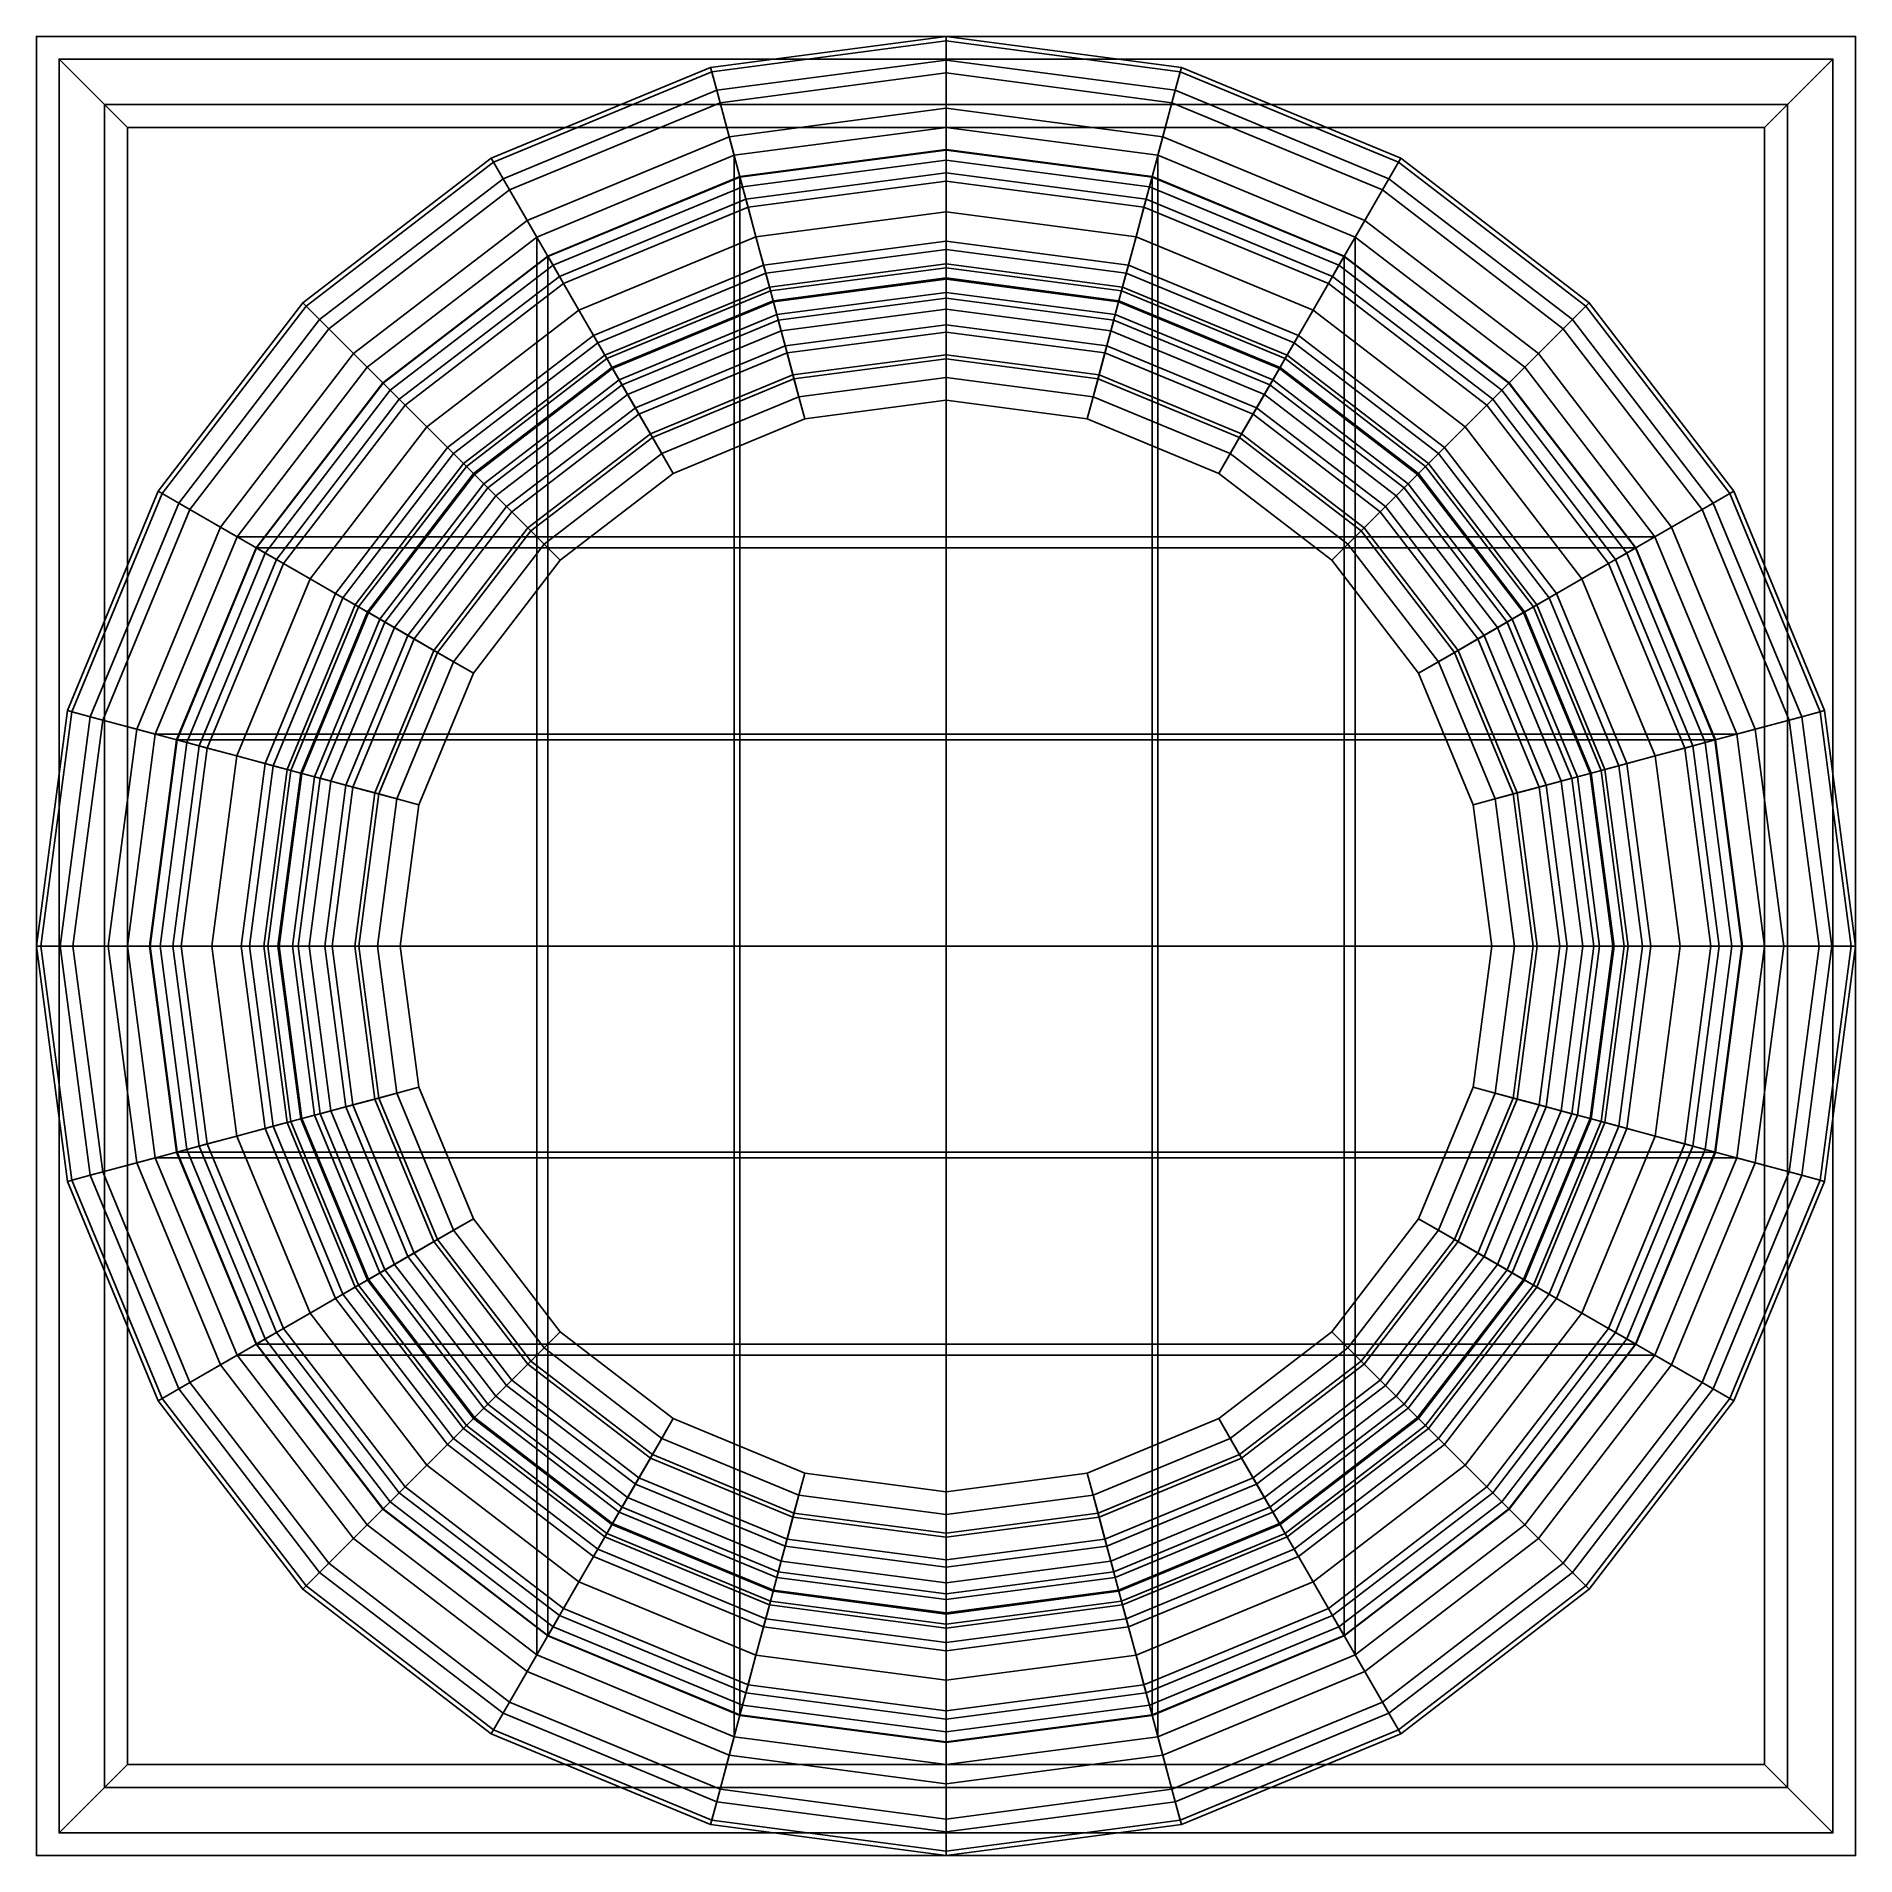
# Model space of a CAD drawing. Extents: x -0.254 to 0.254, y -0.254 to 0.254.
import ezdxf

# ---------------------------------------------------------------- set-up
doc = ezdxf.new("R2010")
doc.units = 0

msp = doc.modelspace()

# ---------------------------------------------------------------- meshes
mesh = msp.add_polyface()
corners = [(0.254, -0.254), (-0.254, 0.254, 0.1016), (-0.254, -0.254, 0.1016), (0.254, -0.254, 0.1016), (-0.254, -0.254), (0.254, 0.254), (-0.254, 0.254), (0.254, 0.254, 0.1016)]
mesh.append_faces([[corners[k] for k in face] for face in [(4, 0, 3, 2), (0, 4, 6, 5), (0, 5, 7, 3), (7, 1, 2, 3), (6, 4, 2, 1), (5, 6, 1, 7)]])
mesh = msp.add_polyface()
corners = [(-0.082, 0.14203, 2.4662), (-0.0762, 0.13198, 2.91061), (-0.03944, 0.14721, 2.91061), (-0.04245, 0.15841, 2.4662), (-0.07938, 0.13748, 2.92331), (-0.04109, 0.15334, 2.92331), (0, 0.1524, 2.91061), (0, 0.164, 2.4662), (-0.08675, 0.15025, 2.02174), (-0.0449, 0.16759, 2.02174), (-0.08573, 0.14848, 2.92966), (-0.04437, 0.16561, 2.92966), (0, 0.15875, 2.92331), (0, 0.1735, 2.02174), (-0.09045, 0.15666, 1.57725), (-0.04682, 0.17473, 1.57725), (-0.08573, 0.14848, 2.93601), (-0.04437, 0.16561, 2.93601), (0, 0.17145, 2.92966), (0, 0.1809, 1.57725), (-0.0931, 0.16125, 1.13272), (-0.04819, 0.17985, 1.13272), (-0.0889, 0.15398, 2.93701), (-0.04602, 0.17174, 2.93701), (0, 0.17145, 2.93601), (0, 0.1862, 1.13272), (-0.0947, 0.16402, 0.68817), (-0.04902, 0.18295, 0.68817), (-0.09327, 0.16155, 2.94575), (-0.04828, 0.18018, 2.94575), (0, 0.1778, 2.93701), (0, 0.1894, 0.68817), (-0.09525, 0.16498, 0.24361), (-0.04931, 0.18401, 0.24361), (-0.09327, 0.16155, 2.95786), (-0.04828, 0.18018, 2.95786), (0, 0.18654, 2.94575), (0, 0.1905, 0.24361), (-0.0889, 0.15398, 2.96659), (-0.04602, 0.17174, 2.96659), (0, 0.18654, 2.95786), (-0.05095, 0.19014, 0.23091), (0, 0.19685, 0.23091), (-0.07938, 0.13748, 2.96859), (-0.04109, 0.15334, 2.96859), (0, 0.1778, 2.96659), (-0.05588, 0.20854, 0.21821), (0, 0.2159, 0.21821), (-0.07938, 0.13748, 3.0373), (-0.04109, 0.15334, 3.0373), (0, 0.15875, 2.96859), (-0.05588, 0.20854, 0.19281), (0, 0.2159, 0.19281), (-0.08255, 0.14298, 3.048), (-0.04273, 0.15947, 3.048), (0, 0.15875, 3.0373), (-0.06055, 0.22599, 0.18477), (0, 0.23396, 0.18477), (-0.09126, 0.15806, 3.05471), (-0.04724, 0.1763, 3.05471), (0, 0.1651, 3.048), (-0.06403, 0.23896, 0.17026), (0, 0.24739, 0.17026), (-0.09126, 0.15806, 3.06741), (-0.04724, 0.1763, 3.06741), (0, 0.18251, 3.05471), (-0.06574, 0.24535, 0.15163), (0, 0.254, 0.15163), (-0.09724, 0.16843, 3.07158), (-0.05034, 0.18786, 3.07158), (0, 0.18251, 3.06741), (-0.06541, 0.24412, 0.1319), (0, 0.25273, 0.1319), (0, 0.19448, 3.07158), (-0.06309, 0.23547, 0.11427), (0, 0.24378, 0.11427), (-0.05307, 0.19806, 3.07859), (0, 0.20505, 3.07859), (-0.05917, 0.22081, 0.1016), (0, 0.2286, 0.1016), (-0.05527, 0.20628, 3.08799), (0, 0.21356, 3.08799), (0, 0.1143, 0.1016), (-0.05917, 0.1143, 0.1016), (-0.05681, 0.212, 3.0992), (0, 0.21948, 3.0992), (-0.05757, 0.21486, 3.11153), (0, 0.22244, 3.11153), (-0.05753, 0.2147, 3.1242), (0, 0.22227, 3.1242), (-0.05753, 0.11114, 3.1242), (0, 0.11114, 3.1242)]
mesh.append_faces([[corners[k] for k in face] for face in [(0, 1, 2, 3), (1, 4, 5, 2), (3, 2, 6, 7), (8, 0, 3, 9), (4, 10, 11, 5), (2, 5, 12, 6), (9, 3, 7, 13), (14, 8, 9, 15), (10, 16, 17, 11), (5, 11, 18, 12), (15, 9, 13, 19), (20, 14, 15, 21), (17, 16, 22, 23), (11, 17, 24, 18), (21, 15, 19, 25), (26, 20, 21, 27), (22, 28, 29, 23), (24, 17, 23, 30), (27, 21, 25, 31), (32, 26, 27, 33), (28, 34, 35, 29), (23, 29, 36, 30), (33, 27, 31, 37), (34, 38, 39, 35), (29, 35, 40, 36), (41, 33, 37, 42), (43, 44, 39, 38), (35, 39, 45, 40), (46, 41, 42, 47), (43, 48, 49, 44), (44, 50, 45, 39), (51, 46, 47, 52), (48, 53, 54, 49), (44, 49, 55, 50), (56, 51, 52, 57), (53, 58, 59, 54), (49, 54, 60, 55), (61, 56, 57, 62), (58, 63, 64, 59), (54, 59, 65, 60), (66, 61, 62, 67), (63, 68, 69, 64), (59, 64, 70, 65), (71, 66, 67, 72), (64, 69, 73, 70), (74, 71, 72, 75), (69, 76, 77, 73), (78, 74, 75, 79), (76, 80, 81, 77), (79, 82, 83, 78), (80, 84, 85, 81), (84, 86, 87, 85), (86, 88, 89, 87), (90, 91, 89, 88)]])
mesh = msp.add_polyface()
corners = [(0, 0.1735, 2.02174), (0, 0.164, 2.4662), (0.04245, 0.15841, 2.4662), (0.0449, 0.16759, 2.02174), (0, 0.1809, 1.57725), (0.04682, 0.17473, 1.57725), (0, 0.17145, 2.92966), (0, 0.17145, 2.93601), (0.04437, 0.16561, 2.93601), (0.04437, 0.16561, 2.92966), (0, 0.1862, 1.13272), (0.04819, 0.17985, 1.13272), (0, 0.1778, 2.93701), (0.04602, 0.17174, 2.93701), (0.09045, 0.15666, 1.57725), (0.0931, 0.16125, 1.13272), (0, 0.1894, 0.68817), (0.04902, 0.18295, 0.68817), (0, 0.18654, 2.94575), (0.04828, 0.18018, 2.94575), (0.0947, 0.16402, 0.68817), (0, 0.1905, 0.24361), (0.0493, 0.18401, 0.24361), (0, 0.18654, 2.95786), (0.04828, 0.18018, 2.95786), (0.09327, 0.16155, 2.94575), (0.0889, 0.15398, 2.93701), (0.09525, 0.16498, 0.24361), (0, 0.19685, 0.23091), (0.05095, 0.19014, 0.23091), (0, 0.1778, 2.96659), (0.04602, 0.17174, 2.96659), (0.09327, 0.16155, 2.95786), (0.09842, 0.17048, 0.23091), (0, 0.2159, 0.21821), (0.05588, 0.20854, 0.21821), (0, 0.15875, 2.96859), (0.04109, 0.15334, 2.96859), (0.0889, 0.15398, 2.96659), (0.10795, 0.18697, 0.21821), (0, 0.2159, 0.19281), (0.05588, 0.20854, 0.19281), (0.10795, 0.18697, 0.19281), (0, 0.23396, 0.18477), (0.06055, 0.22599, 0.18477), (0.15266, 0.15266, 0.21821), (0.15266, 0.15266, 0.19281), (0.11698, 0.20262, 0.18477), (0, 0.24739, 0.17026), (0.06403, 0.23896, 0.17026), (0, 0.1651, 3.048), (0, 0.18251, 3.05471), (0.04724, 0.1763, 3.05471), (0.04273, 0.15947, 3.048), (0.12369, 0.21424, 0.17026), (0, 0.254, 0.15163), (0.06574, 0.24535, 0.15163), (0, 0.18251, 3.06741), (0.04724, 0.1763, 3.06741), (0.127, 0.21997, 0.15163), (0, 0.25273, 0.1319), (0.06541, 0.24412, 0.1319), (0, 0.19448, 3.07158), (0.05034, 0.18786, 3.07158), (0.09126, 0.15806, 3.06741), (0.09126, 0.15806, 3.05471), (0.12636, 0.21887, 0.1319), (0, 0.24378, 0.11427), (0.06309, 0.23547, 0.11427), (0, 0.20505, 3.07859), (0.05307, 0.19806, 3.07859), (0.09724, 0.16843, 3.07158), (0.12189, 0.21112, 0.11427), (0, 0.2286, 0.1016), (0.05917, 0.22081, 0.1016), (0, 0.21356, 3.08799), (0.05527, 0.20628, 3.08799), (0.10253, 0.17758, 3.07859), (0.1143, 0.19797, 0.1016), (0.05917, 0.1143, 0.1016), (0, 0.1143, 0.1016), (0, 0.21948, 3.0992), (0.05681, 0.212, 3.0992), (0.10678, 0.18495, 3.08799), (0, 0.22244, 3.11153), (0.05757, 0.21486, 3.11153), (0.10974, 0.19007, 3.0992), (0, 0.22227, 3.1242), (0.05753, 0.2147, 3.1242), (0.11122, 0.19264, 3.11153), (0.1552, 0.1552, 3.0992), (0.15101, 0.15101, 3.08799), (0, 0.11114, 3.1242), (0.05753, 0.11114, 3.1242), (0.11114, 0.19249, 3.1242)]
mesh.append_faces([[corners[k] for k in face] for face in [(0, 1, 2, 3), (4, 0, 3, 5), (6, 7, 8, 9), (10, 4, 5, 11), (8, 7, 12, 13), (11, 5, 14, 15), (16, 10, 11, 17), (12, 18, 19, 13), (17, 11, 15, 20), (21, 16, 17, 22), (18, 23, 24, 19), (13, 19, 25, 26), (22, 17, 20, 27), (28, 21, 22, 29), (23, 30, 31, 24), (19, 24, 32, 25), (29, 22, 27, 33), (34, 28, 29, 35), (36, 37, 31, 30), (24, 31, 38, 32), (35, 29, 33, 39), (40, 34, 35, 41), (41, 35, 39, 42), (43, 40, 41, 44), (42, 39, 45, 46), (44, 41, 42, 47), (48, 43, 44, 49), (50, 51, 52, 53), (49, 44, 47, 54), (55, 48, 49, 56), (51, 57, 58, 52), (56, 49, 54, 59), (60, 55, 56, 61), (57, 62, 63, 58), (52, 58, 64, 65), (61, 56, 59, 66), (67, 60, 61, 68), (62, 69, 70, 63), (58, 63, 71, 64), (68, 61, 66, 72), (73, 67, 68, 74), (69, 75, 76, 70), (63, 70, 77, 71), (74, 68, 72, 78), (74, 79, 80, 73), (75, 81, 82, 76), (70, 76, 83, 77), (81, 84, 85, 82), (76, 82, 86, 83), (84, 87, 88, 85), (82, 85, 89, 86), (83, 86, 90, 91), (92, 93, 88, 87), (85, 88, 94, 89)]])
mesh = msp.add_polyface()
corners = [(0.2286, -0.2286, 3.1242), (0.2286, 0.2286, 3.16825), (0.2286, -0.2286, 3.16825), (0.23495, -0.23495, 3.18095), (-0.2286, 0.2286, 3.1242), (-0.2286, -0.2286, 3.1242), (-0.2286, -0.2286, 3.16825), (0.2286, 0.2286, 3.1242), (0.24765, -0.24765, 3.1873), (-0.23495, -0.23495, 3.18095), (-0.2286, 0.2286, 3.16825), (-0.23495, 0.23495, 3.18095), (0.23495, 0.23495, 3.18095), (0.24765, 0.24765, 3.1873), (-0.24765, -0.24765, 3.1873), (0.24765, 0.24765, 3.2), (0.24765, -0.24765, 3.2), (-0.24765, -0.24765, 3.2), (-0.24765, 0.24765, 3.1873), (-0.24765, 0.24765, 3.2)]
mesh.append_faces([[corners[k] for k in face] for face in [(0, 2, 6, 5), (0, 7, 1, 2), (2, 3, 9, 6), (10, 4, 5, 6), (0, 5, 4, 7), (4, 10, 1, 7), (1, 12, 3, 2), (3, 8, 14, 9), (11, 10, 6, 9), (10, 11, 12, 1), (12, 13, 8, 3), (8, 16, 17, 14), (18, 11, 9, 14), (11, 18, 13, 12), (13, 15, 16, 8), (15, 19, 17, 16), (19, 18, 14, 17), (18, 19, 15, 13)]])
mesh = msp.add_polyface()
corners = [(-0.12268, 0.12268, 2.02174), (-0.11596, 0.11596, 2.4662), (-0.082, 0.14203, 2.4662), (-0.08675, 0.15025, 2.02174), (-0.12791, 0.12791, 1.57725), (-0.09045, 0.15666, 1.57725), (-0.12123, 0.12123, 2.92966), (-0.12123, 0.12123, 2.93601), (-0.08573, 0.14848, 2.93601), (-0.08573, 0.14848, 2.92966), (-0.13166, 0.13166, 1.13272), (-0.0931, 0.16125, 1.13272), (-0.12572, 0.12572, 2.93701), (-0.0889, 0.15398, 2.93701), (-0.13393, 0.13393, 0.68817), (-0.0947, 0.16402, 0.68817), (-0.1319, 0.1319, 2.94575), (-0.09327, 0.16155, 2.94575), (-0.1347, 0.1347, 0.24361), (-0.09525, 0.16498, 0.24361), (-0.1319, 0.1319, 2.95786), (-0.09327, 0.16155, 2.95786), (-0.13919, 0.13919, 0.23091), (-0.09843, 0.17048, 0.23091), (-0.12572, 0.12572, 2.96659), (-0.0889, 0.15398, 2.96659), (-0.04931, 0.18401, 0.24361), (-0.05095, 0.19014, 0.23091), (-0.15266, 0.15266, 0.21821), (-0.10795, 0.18697, 0.21821), (-0.11225, 0.11225, 2.96859), (-0.07938, 0.13748, 2.96859), (-0.05588, 0.20854, 0.21821), (-0.15266, 0.15266, 0.19281), (-0.10795, 0.18697, 0.19281), (-0.05588, 0.20854, 0.19281), (-0.16544, 0.16544, 0.18477), (-0.11698, 0.20262, 0.18477), (-0.20262, 0.11698, 0.18477), (-0.18697, 0.10795, 0.19281), (-0.06055, 0.22599, 0.18477), (-0.17493, 0.17493, 0.17026), (-0.12369, 0.21424, 0.17026), (-0.21424, 0.12369, 0.17026), (-0.11674, 0.11674, 3.048), (-0.12906, 0.12906, 3.05471), (-0.09126, 0.15806, 3.05471), (-0.08255, 0.14298, 3.048), (-0.06403, 0.23896, 0.17026), (-0.17961, 0.17961, 0.15163), (-0.127, 0.21997, 0.15163), (-0.21997, 0.127, 0.15163), (-0.12906, 0.12906, 3.06741), (-0.09126, 0.15806, 3.06741), (-0.06574, 0.24535, 0.15163), (-0.17871, 0.17871, 0.1319), (-0.12636, 0.21887, 0.1319), (-0.21887, 0.12636, 0.1319), (-0.13752, 0.13752, 3.07158), (-0.09724, 0.16843, 3.07158), (-0.06541, 0.24412, 0.1319), (-0.17238, 0.17238, 0.11427), (-0.12189, 0.21112, 0.11427), (-0.21112, 0.12189, 0.11427), (-0.14499, 0.14499, 3.07859), (-0.10253, 0.17758, 3.07859), (-0.06309, 0.23547, 0.11427), (-0.16164, 0.16164, 0.1016), (-0.1143, 0.19797, 0.1016), (-0.19797, 0.1143, 0.1016), (-0.15101, 0.15101, 3.08799), (-0.10678, 0.18495, 3.08799), (-0.05307, 0.19806, 3.07859), (-0.05034, 0.18786, 3.07158), (-0.05917, 0.22081, 0.1016), (-0.1143, 0.1143, 0.1016), (-0.1552, 0.1552, 3.0992), (-0.10974, 0.19007, 3.0992), (-0.05527, 0.20628, 3.08799), (-0.05917, 0.1143, 0.1016), (-0.15729, 0.15729, 3.11153), (-0.11122, 0.19264, 3.11153), (-0.05681, 0.212, 3.0992), (-0.19007, 0.10974, 3.0992), (-0.19264, 0.11122, 3.11153), (-0.15717, 0.15717, 3.1242), (-0.11114, 0.19249, 3.1242), (-0.05757, 0.21486, 3.11153), (-0.19249, 0.11114, 3.1242), (-0.11114, 0.11114, 3.1242), (-0.05753, 0.2147, 3.1242), (-0.05753, 0.11114, 3.1242)]
mesh.append_faces([[corners[k] for k in face] for face in [(0, 1, 2, 3), (4, 0, 3, 5), (6, 7, 8, 9), (10, 4, 5, 11), (8, 7, 12, 13), (14, 10, 11, 15), (12, 16, 17, 13), (18, 14, 15, 19), (16, 20, 21, 17), (22, 18, 19, 23), (20, 24, 25, 21), (23, 19, 26, 27), (28, 22, 23, 29), (30, 31, 25, 24), (29, 23, 27, 32), (33, 28, 29, 34), (34, 29, 32, 35), (36, 33, 34, 37), (38, 39, 33, 36), (37, 34, 35, 40), (41, 36, 37, 42), (43, 38, 36, 41), (44, 45, 46, 47), (42, 37, 40, 48), (49, 41, 42, 50), (51, 43, 41, 49), (45, 52, 53, 46), (50, 42, 48, 54), (55, 49, 50, 56), (57, 51, 49, 55), (52, 58, 59, 53), (56, 50, 54, 60), (61, 55, 56, 62), (63, 57, 55, 61), (58, 64, 65, 59), (62, 56, 60, 66), (67, 61, 62, 68), (69, 63, 61, 67), (64, 70, 71, 65), (59, 65, 72, 73), (68, 62, 66, 74), (67, 68, 75, 69), (70, 76, 77, 71), (65, 71, 78, 72), (79, 75, 68, 74), (76, 80, 81, 77), (71, 77, 82, 78), (83, 84, 80, 76), (80, 85, 86, 81), (77, 81, 87, 82), (84, 88, 85, 80), (88, 89, 86, 85), (81, 86, 90, 87), (90, 86, 89, 91)]])
mesh = msp.add_polyface()
corners = [(0, 0.164, 2.4662), (0, 0.1524, 2.91061), (0.03944, 0.14721, 2.91061), (0.04245, 0.15841, 2.4662), (0, 0.15875, 2.92331), (0.04109, 0.15334, 2.92331), (0.0762, 0.13198, 2.91061), (0.082, 0.14203, 2.4662), (0, 0.17145, 2.92966), (0.04437, 0.16561, 2.92966), (0.07937, 0.13748, 2.92331), (0.10776, 0.10776, 2.91061), (0.11596, 0.11596, 2.4662), (0.0449, 0.16759, 2.02174), (0.08675, 0.15025, 2.02174), (0.08573, 0.14848, 2.92966), (0.11225, 0.11225, 2.92331), (0.13198, 0.0762, 2.91061), (0.14203, 0.082, 2.4662), (0.12268, 0.12268, 2.02174), (0.04682, 0.17473, 1.57725), (0.09045, 0.15666, 1.57725), (0.04437, 0.16561, 2.93601), (0.08573, 0.14848, 2.93601), (0.12123, 0.12123, 2.92966), (0.13748, 0.07937, 2.92331), (0.12791, 0.12791, 1.57725), (0.04602, 0.17174, 2.93701), (0.0889, 0.15398, 2.93701), (0.12123, 0.12123, 2.93601), (0.14848, 0.08573, 2.92966), (0.0931, 0.16125, 1.13272), (0.13166, 0.13166, 1.13272), (0.12572, 0.12572, 2.93701), (0.0947, 0.16402, 0.68817), (0.13393, 0.13393, 0.68817), (0.09327, 0.16155, 2.94575), (0.1319, 0.1319, 2.94575), (0.09525, 0.16498, 0.24361), (0.1347, 0.1347, 0.24361), (0.09327, 0.16155, 2.95786), (0.1319, 0.1319, 2.95786), (0.09842, 0.17048, 0.23091), (0.13919, 0.13919, 0.23091), (0, 0.15875, 2.96859), (0, 0.15875, 3.0373), (0.04109, 0.15334, 3.0373), (0.04109, 0.15334, 2.96859), (0.07937, 0.13748, 2.96859), (0.0889, 0.15398, 2.96659), (0.04602, 0.17174, 2.96659), (0.12572, 0.12572, 2.96659), (0.10795, 0.18697, 0.21821), (0.15266, 0.15266, 0.21821), (0, 0.1651, 3.048), (0.04273, 0.15947, 3.048), (0.07937, 0.13748, 3.0373), (0.11225, 0.11225, 2.96859), (0.08255, 0.14298, 3.048), (0.11225, 0.11225, 3.0373), (0.04724, 0.1763, 3.05471), (0.09126, 0.15806, 3.05471), (0.11674, 0.11674, 3.048), (0.13748, 0.07937, 3.0373), (0.13748, 0.07937, 2.96859), (0.12906, 0.12906, 3.05471), (0.14298, 0.08255, 3.048), (0.09126, 0.15806, 3.06741), (0.12906, 0.12906, 3.06741), (0.09724, 0.16843, 3.07158), (0.13752, 0.13752, 3.07158), (0.10253, 0.17758, 3.07859), (0.14499, 0.14499, 3.07859), (0.05917, 0.22081, 0.1016), (0.1143, 0.19797, 0.1016), (0.1143, 0.1143, 0.1016), (0.05917, 0.1143, 0.1016), (0, 0.05917, 0.1016), (0, 0.1143, 0.1016), (0.05917, 0.05917, 0.1016), (0.10678, 0.18495, 3.08799), (0.15101, 0.15101, 3.08799), (0.1143, 0.05917, 0.1016), (0, 0, 0.1016), (0.05917, 0, 0.1016), (0.1143, 0, 0.1016), (0, 0.05753, 3.1242), (0.05753, 0.05753, 3.1242), (0.05753, 0.11114, 3.1242), (0, 0.11114, 3.1242), (0.11114, 0.11114, 3.1242), (0.11114, 0.19249, 3.1242), (0.05753, 0.2147, 3.1242), (0, 0, 3.1242), (0.05753, 0, 3.1242), (0.11114, 0.05753, 3.1242), (0.11114, 0, 3.1242)]
mesh.append_faces([[corners[k] for k in face] for face in [(0, 1, 2, 3), (1, 4, 5, 2), (3, 2, 6, 7), (4, 8, 9, 5), (2, 5, 10, 6), (7, 6, 11, 12), (13, 3, 7, 14), (5, 9, 15, 10), (6, 10, 16, 11), (12, 11, 17, 18), (14, 7, 12, 19), (20, 13, 14, 21), (9, 22, 23, 15), (10, 15, 24, 16), (11, 16, 25, 17), (21, 14, 19, 26), (23, 22, 27, 28), (15, 23, 29, 24), (16, 24, 30, 25), (31, 21, 26, 32), (29, 23, 28, 33), (34, 31, 32, 35), (28, 36, 37, 33), (38, 34, 35, 39), (36, 40, 41, 37), (42, 38, 39, 43), (44, 45, 46, 47), (47, 48, 49, 50), (40, 49, 51, 41), (52, 42, 43, 53), (45, 54, 55, 46), (47, 46, 56, 48), (48, 57, 51, 49), (46, 55, 58, 56), (48, 56, 59, 57), (55, 60, 61, 58), (56, 58, 62, 59), (57, 59, 63, 64), (58, 61, 65, 62), (59, 62, 66, 63), (61, 67, 68, 65), (67, 69, 70, 68), (69, 71, 72, 70), (73, 74, 75, 76), (77, 78, 76, 79), (71, 80, 81, 72), (76, 75, 82, 79), (83, 77, 79, 84), (79, 82, 85, 84), (86, 87, 88, 89), (88, 90, 91, 92), (87, 86, 93, 94), (87, 95, 90, 88), (94, 96, 95, 87)]])
mesh = msp.add_polyface()
corners = [(0.12268, 0.12268, 2.02174), (0.11596, 0.11596, 2.4662), (0.14203, 0.082, 2.4662), (0.15025, 0.08675, 2.02174), (0.12791, 0.12791, 1.57725), (0.15666, 0.09045, 1.57725), (0.12123, 0.12123, 2.92966), (0.12123, 0.12123, 2.93601), (0.14848, 0.08573, 2.93601), (0.14848, 0.08573, 2.92966), (0.13166, 0.13166, 1.13272), (0.16125, 0.0931, 1.13272), (0.12572, 0.12572, 2.93701), (0.15398, 0.0889, 2.93701), (0.13393, 0.13393, 0.68817), (0.16402, 0.0947, 0.68817), (0.1319, 0.1319, 2.94575), (0.16155, 0.09327, 2.94575), (0.1347, 0.1347, 0.24361), (0.16498, 0.09525, 0.24361), (0.1319, 0.1319, 2.95786), (0.16155, 0.09327, 2.95786), (0.13919, 0.13919, 0.23091), (0.17048, 0.09842, 0.23091), (0.12572, 0.12572, 2.96659), (0.15398, 0.0889, 2.96659), (0.18401, 0.0493, 0.24361), (0.19014, 0.05095, 0.23091), (0.15266, 0.15266, 0.21821), (0.18697, 0.10795, 0.21821), (0.11225, 0.11225, 2.96859), (0.13748, 0.07937, 2.96859), (0.20854, 0.05588, 0.21821), (0.15266, 0.15266, 0.19281), (0.18697, 0.10795, 0.19281), (0.11698, 0.20262, 0.18477), (0.10795, 0.18697, 0.19281), (0.16544, 0.16544, 0.18477), (0.20854, 0.05588, 0.19281), (0.20262, 0.11698, 0.18477), (0.12369, 0.21424, 0.17026), (0.17493, 0.17493, 0.17026), (0.22599, 0.06055, 0.18477), (0.21424, 0.12369, 0.17026), (0.127, 0.21997, 0.15163), (0.17961, 0.17961, 0.15163), (0.11674, 0.11674, 3.048), (0.12906, 0.12906, 3.05471), (0.15806, 0.09126, 3.05471), (0.14298, 0.08255, 3.048), (0.23896, 0.06403, 0.17026), (0.21997, 0.127, 0.15163), (0.12636, 0.21887, 0.1319), (0.17871, 0.17871, 0.1319), (0.12906, 0.12906, 3.06741), (0.15806, 0.09126, 3.06741), (0.24535, 0.06574, 0.15163), (0.21887, 0.12636, 0.1319), (0.12189, 0.21112, 0.11427), (0.17238, 0.17238, 0.11427), (0.13752, 0.13752, 3.07158), (0.16843, 0.09724, 3.07158), (0.24412, 0.06541, 0.1319), (0.21112, 0.12189, 0.11427), (0.1143, 0.19797, 0.1016), (0.16164, 0.16164, 0.1016), (0.14499, 0.14499, 3.07859), (0.17758, 0.10253, 3.07859), (0.23547, 0.06309, 0.11427), (0.19797, 0.1143, 0.1016), (0.1143, 0.1143, 0.1016), (0.15101, 0.15101, 3.08799), (0.18495, 0.10678, 3.08799), (0.19806, 0.05307, 3.07859), (0.18786, 0.05034, 3.07158), (0.22081, 0.05917, 0.1016), (0.1143, 0.05917, 0.1016), (0.10974, 0.19007, 3.0992), (0.11122, 0.19264, 3.11153), (0.15729, 0.15729, 3.11153), (0.1552, 0.1552, 3.0992), (0.19007, 0.10974, 3.0992), (0.20628, 0.05527, 3.08799), (0.11114, 0.19249, 3.1242), (0.15717, 0.15717, 3.1242), (0.19264, 0.11122, 3.11153), (0.212, 0.05681, 3.0992), (0.11114, 0.11114, 3.1242), (0.19249, 0.11114, 3.1242), (0.21486, 0.05757, 3.11153), (0.11114, 0.05753, 3.1242), (0.2147, 0.05753, 3.1242)]
mesh.append_faces([[corners[k] for k in face] for face in [(0, 1, 2, 3), (4, 0, 3, 5), (6, 7, 8, 9), (10, 4, 5, 11), (8, 7, 12, 13), (14, 10, 11, 15), (12, 16, 17, 13), (18, 14, 15, 19), (16, 20, 21, 17), (22, 18, 19, 23), (20, 24, 25, 21), (23, 19, 26, 27), (28, 22, 23, 29), (30, 31, 25, 24), (29, 23, 27, 32), (33, 28, 29, 34), (35, 36, 33, 37), (34, 29, 32, 38), (37, 33, 34, 39), (40, 35, 37, 41), (39, 34, 38, 42), (41, 37, 39, 43), (44, 40, 41, 45), (46, 47, 48, 49), (43, 39, 42, 50), (45, 41, 43, 51), (52, 44, 45, 53), (47, 54, 55, 48), (51, 43, 50, 56), (53, 45, 51, 57), (58, 52, 53, 59), (54, 60, 61, 55), (57, 51, 56, 62), (59, 53, 57, 63), (64, 58, 59, 65), (60, 66, 67, 61), (63, 57, 62, 68), (65, 59, 63, 69), (69, 70, 64, 65), (66, 71, 72, 67), (61, 67, 73, 74), (69, 63, 68, 75), (75, 76, 70, 69), (77, 78, 79, 80), (71, 80, 81, 72), (67, 72, 82, 73), (78, 83, 84, 79), (80, 79, 85, 81), (72, 81, 86, 82), (84, 83, 87, 88), (79, 84, 88, 85), (81, 85, 89, 86), (88, 87, 90, 91), (85, 88, 91, 89)]])
mesh = msp.add_polyface()
corners = [(-0.1735, 0, 2.02174), (-0.164, 0, 2.4662), (-0.15841, 0.04245, 2.4662), (-0.16759, 0.0449, 2.02174), (-0.1809, 0, 1.57725), (-0.17473, 0.04682, 1.57725), (-0.17985, 0.04819, 1.13272), (-0.15666, 0.09045, 1.57725), (-0.16125, 0.0931, 1.13272), (-0.17145, 0, 2.92966), (-0.17145, 0, 2.93601), (-0.16561, 0.04437, 2.93601), (-0.16561, 0.04437, 2.92966), (-0.1862, 0, 1.13272), (-0.18295, 0.04902, 0.68817), (-0.16402, 0.0947, 0.68817), (-0.1778, 0, 2.93701), (-0.17174, 0.04602, 2.93701), (-0.1894, 0, 0.68817), (-0.18018, 0.04828, 2.94575), (-0.16155, 0.09327, 2.94575), (-0.15398, 0.0889, 2.93701), (-0.18401, 0.0493, 0.24361), (-0.16498, 0.09525, 0.24361), (-0.18654, 0, 2.94575), (-0.1905, 0, 0.24361), (-0.18018, 0.04828, 2.95786), (-0.16155, 0.09327, 2.95786), (-0.19014, 0.05095, 0.23091), (-0.17048, 0.09842, 0.23091), (-0.18654, 0, 2.95786), (-0.19685, 0, 0.23091), (-0.17174, 0.04602, 2.96659), (-0.15398, 0.0889, 2.96659), (-0.20854, 0.05588, 0.21821), (-0.18697, 0.10795, 0.21821), (-0.18697, 0.10795, 0.19281), (-0.15266, 0.15266, 0.21821), (-0.15266, 0.15266, 0.19281), (-0.1778, 0, 2.96659), (-0.2159, 0, 0.21821), (-0.20854, 0.05588, 0.19281), (-0.15875, 0, 2.96859), (-0.15334, 0.04109, 2.96859), (-0.2159, 0, 0.19281), (-0.22599, 0.06055, 0.18477), (-0.20262, 0.11698, 0.18477), (-0.23396, 0, 0.18477), (-0.23896, 0.06403, 0.17026), (-0.21424, 0.12369, 0.17026), (-0.24739, 0, 0.17026), (-0.24535, 0.06574, 0.15163), (-0.21997, 0.127, 0.15163), (-0.1651, 0, 3.048), (-0.18251, 0, 3.05471), (-0.1763, 0.04724, 3.05471), (-0.15947, 0.04273, 3.048), (-0.254, 0, 0.15163), (-0.1763, 0.04724, 3.06741), (-0.15806, 0.09126, 3.06741), (-0.15806, 0.09126, 3.05471), (-0.24412, 0.06541, 0.1319), (-0.21887, 0.12636, 0.1319), (-0.18251, 0, 3.06741), (-0.25273, 0, 0.1319), (-0.18786, 0.05034, 3.07158), (-0.16843, 0.09724, 3.07158), (-0.23547, 0.06309, 0.11427), (-0.21112, 0.12189, 0.11427), (-0.19448, 0, 3.07158), (-0.24378, 0, 0.11427), (-0.19806, 0.05307, 3.07859), (-0.17758, 0.10253, 3.07859), (-0.22081, 0.05917, 0.1016), (-0.19797, 0.1143, 0.1016), (-0.20505, 0, 3.07859), (-0.2286, 0, 0.1016), (-0.20628, 0.05527, 3.08799), (-0.18495, 0.10678, 3.08799), (-0.19007, 0.10974, 3.0992), (-0.1552, 0.1552, 3.0992), (-0.15101, 0.15101, 3.08799), (-0.1143, 0.05917, 0.1016), (-0.1143, 0, 0.1016), (-0.21356, 0, 3.08799), (-0.212, 0.05681, 3.0992), (-0.21948, 0, 3.0992), (-0.21486, 0.05757, 3.11153), (-0.19264, 0.11122, 3.11153), (-0.22244, 0, 3.11153), (-0.2147, 0.05753, 3.1242), (-0.19249, 0.11114, 3.1242), (-0.22227, 0, 3.1242), (-0.11114, 0, 3.1242), (-0.11114, 0.05753, 3.1242)]
mesh.append_faces([[corners[k] for k in face] for face in [(0, 1, 2, 3), (4, 0, 3, 5), (6, 5, 7, 8), (9, 10, 11, 12), (13, 4, 5, 6), (14, 6, 8, 15), (11, 10, 16, 17), (18, 13, 6, 14), (17, 19, 20, 21), (22, 14, 15, 23), (16, 24, 19, 17), (25, 18, 14, 22), (19, 26, 27, 20), (28, 22, 23, 29), (24, 30, 26, 19), (31, 25, 22, 28), (26, 32, 33, 27), (34, 28, 29, 35), (36, 35, 37, 38), (30, 39, 32, 26), (40, 31, 28, 34), (41, 34, 35, 36), (42, 43, 32, 39), (44, 40, 34, 41), (45, 41, 36, 46), (47, 44, 41, 45), (48, 45, 46, 49), (50, 47, 45, 48), (51, 48, 49, 52), (53, 54, 55, 56), (57, 50, 48, 51), (55, 58, 59, 60), (61, 51, 52, 62), (54, 63, 58, 55), (64, 57, 51, 61), (58, 65, 66, 59), (67, 61, 62, 68), (63, 69, 65, 58), (70, 64, 61, 67), (65, 71, 72, 66), (73, 67, 68, 74), (69, 75, 71, 65), (76, 70, 67, 73), (71, 77, 78, 72), (78, 79, 80, 81), (73, 82, 83, 76), (75, 84, 77, 71), (77, 85, 79, 78), (84, 86, 85, 77), (85, 87, 88, 79), (86, 89, 87, 85), (87, 90, 91, 88), (89, 92, 90, 87), (92, 93, 94, 90)]])
mesh = msp.add_polyface()
corners = [(-0.11596, 0.11596, 2.4662), (-0.10776, 0.10776, 2.91061), (-0.0762, 0.13198, 2.91061), (-0.082, 0.14203, 2.4662), (-0.14203, 0.082, 2.4662), (-0.13198, 0.0762, 2.91061), (-0.11225, 0.11225, 2.92331), (-0.07938, 0.13748, 2.92331), (-0.15841, 0.04245, 2.4662), (-0.14721, 0.03944, 2.91061), (-0.13748, 0.07937, 2.92331), (-0.12268, 0.12268, 2.02174), (-0.15025, 0.08675, 2.02174), (-0.12123, 0.12123, 2.92966), (-0.08573, 0.14848, 2.92966), (-0.164, 0, 2.4662), (-0.1524, 0, 2.91061), (-0.15334, 0.04109, 2.92331), (-0.16759, 0.0449, 2.02174), (-0.14848, 0.08573, 2.92966), (-0.15666, 0.09045, 1.57725), (-0.12791, 0.12791, 1.57725), (-0.15875, 0, 2.92331), (-0.16561, 0.04437, 2.92966), (-0.17473, 0.04682, 1.57725), (-0.14848, 0.08573, 2.93601), (-0.12123, 0.12123, 2.93601), (-0.16125, 0.0931, 1.13272), (-0.13166, 0.13166, 1.13272), (-0.17145, 0, 2.92966), (-0.16561, 0.04437, 2.93601), (-0.15398, 0.0889, 2.93701), (-0.12572, 0.12572, 2.93701), (-0.16402, 0.0947, 0.68817), (-0.13393, 0.13393, 0.68817), (-0.17174, 0.04602, 2.93701), (-0.16155, 0.09327, 2.94575), (-0.1319, 0.1319, 2.94575), (-0.16498, 0.09525, 0.24361), (-0.1347, 0.1347, 0.24361), (-0.16155, 0.09327, 2.95786), (-0.1319, 0.1319, 2.95786), (-0.17048, 0.09842, 0.23091), (-0.13919, 0.13919, 0.23091), (-0.15398, 0.0889, 2.96659), (-0.12572, 0.12572, 2.96659), (-0.18697, 0.10795, 0.21821), (-0.15266, 0.15266, 0.21821), (-0.13748, 0.07937, 2.96859), (-0.11225, 0.11225, 2.96859), (-0.11225, 0.11225, 3.0373), (-0.07938, 0.13748, 3.0373), (-0.07938, 0.13748, 2.96859), (-0.15334, 0.04109, 2.96859), (-0.17174, 0.04602, 2.96659), (-0.13748, 0.07937, 3.0373), (-0.11674, 0.11674, 3.048), (-0.08255, 0.14298, 3.048), (-0.15334, 0.04109, 3.0373), (-0.14298, 0.08255, 3.048), (-0.15875, 0, 2.96859), (-0.15875, 0, 3.0373), (-0.15947, 0.04273, 3.048), (-0.15806, 0.09126, 3.05471), (-0.12906, 0.12906, 3.05471), (-0.1651, 0, 3.048), (-0.1763, 0.04724, 3.05471), (-0.15806, 0.09126, 3.06741), (-0.12906, 0.12906, 3.06741), (-0.16843, 0.09724, 3.07158), (-0.13752, 0.13752, 3.07158), (-0.17758, 0.10253, 3.07859), (-0.14499, 0.14499, 3.07859), (-0.18495, 0.10678, 3.08799), (-0.15101, 0.15101, 3.08799), (-0.19797, 0.1143, 0.1016), (-0.1143, 0.1143, 0.1016), (-0.1143, 0.05917, 0.1016), (-0.22081, 0.05917, 0.1016), (-0.05917, 0.05917, 0.1016), (-0.05917, 0.1143, 0.1016), (0, 0.1143, 0.1016), (0, 0.05917, 0.1016), (-0.05917, 0, 0.1016), (-0.1143, 0, 0.1016), (0, 0, 0.1016), (-0.2147, 0.05753, 3.1242), (-0.11114, 0.05753, 3.1242), (-0.11114, 0.11114, 3.1242), (-0.19249, 0.11114, 3.1242), (-0.05753, 0.11114, 3.1242), (-0.05753, 0.05753, 3.1242), (-0.11114, 0, 3.1242), (-0.05753, 0, 3.1242), (0, 0.05753, 3.1242), (0, 0.11114, 3.1242), (0, 0, 3.1242)]
mesh.append_faces([[corners[k] for k in face] for face in [(0, 1, 2, 3), (1, 0, 4, 5), (1, 6, 7, 2), (8, 9, 5, 4), (5, 10, 6, 1), (0, 11, 12, 4), (6, 13, 14, 7), (15, 16, 9, 8), (9, 17, 10, 5), (18, 8, 4, 12), (10, 19, 13, 6), (20, 12, 11, 21), (16, 22, 17, 9), (17, 23, 19, 10), (24, 18, 12, 20), (19, 25, 26, 13), (27, 20, 21, 28), (22, 29, 23, 17), (23, 30, 25, 19), (26, 25, 31, 32), (33, 27, 28, 34), (25, 30, 35, 31), (31, 36, 37, 32), (38, 33, 34, 39), (36, 40, 41, 37), (42, 38, 39, 43), (40, 44, 45, 41), (46, 42, 43, 47), (48, 49, 45, 44), (49, 50, 51, 52), (53, 48, 44, 54), (48, 55, 50, 49), (50, 56, 57, 51), (53, 58, 55, 48), (55, 59, 56, 50), (60, 61, 58, 53), (58, 62, 59, 55), (59, 63, 64, 56), (61, 65, 62, 58), (62, 66, 63, 59), (63, 67, 68, 64), (67, 69, 70, 68), (69, 71, 72, 70), (71, 73, 74, 72), (75, 76, 77, 78), (79, 77, 76, 80), (79, 80, 81, 82), (83, 84, 77, 79), (83, 79, 82, 85), (86, 87, 88, 89), (90, 88, 87, 91), (91, 87, 92, 93), (91, 94, 95, 90), (94, 91, 93, 96)]])
mesh = msp.add_polyface()
corners = [(0.14203, 0.082, 2.4662), (0.13198, 0.0762, 2.91061), (0.14721, 0.03944, 2.91061), (0.15841, 0.04245, 2.4662), (0.13748, 0.07937, 2.92331), (0.15334, 0.04109, 2.92331), (0.1524, 0, 2.91061), (0.164, 0, 2.4662), (0.15025, 0.08675, 2.02174), (0.16759, 0.0449, 2.02174), (0.14848, 0.08573, 2.92966), (0.16561, 0.04437, 2.92966), (0.15875, 0, 2.92331), (0.1735, 0, 2.02174), (0.15666, 0.09045, 1.57725), (0.17473, 0.04682, 1.57725), (0.14848, 0.08573, 2.93601), (0.16561, 0.04437, 2.93601), (0.17145, 0, 2.92966), (0.1809, 0, 1.57725), (0.16125, 0.0931, 1.13272), (0.17985, 0.04819, 1.13272), (0.15398, 0.0889, 2.93701), (0.17174, 0.04602, 2.93701), (0.17145, 0, 2.93601), (0.1862, 0, 1.13272), (0.16402, 0.0947, 0.68817), (0.18295, 0.04902, 0.68817), (0.16155, 0.09327, 2.94575), (0.18018, 0.04828, 2.94575), (0.1778, 0, 2.93701), (0.1894, 0, 0.68817), (0.16498, 0.09525, 0.24361), (0.18401, 0.0493, 0.24361), (0.16155, 0.09327, 2.95786), (0.18018, 0.04828, 2.95786), (0.18654, 0, 2.94575), (0.1905, 0, 0.24361), (0.15398, 0.0889, 2.96659), (0.17174, 0.04602, 2.96659), (0.18654, 0, 2.95786), (0.19014, 0.05095, 0.23091), (0.19685, 0, 0.23091), (0.13748, 0.07937, 2.96859), (0.15334, 0.04109, 2.96859), (0.1778, 0, 2.96659), (0.20854, 0.05588, 0.21821), (0.2159, 0, 0.21821), (0.13748, 0.07937, 3.0373), (0.15334, 0.04109, 3.0373), (0.15875, 0, 2.96859), (0.20854, 0.05588, 0.19281), (0.2159, 0, 0.19281), (0.14298, 0.08255, 3.048), (0.15947, 0.04273, 3.048), (0.15875, 0, 3.0373), (0.22599, 0.06055, 0.18477), (0.23396, 0, 0.18477), (0.15806, 0.09126, 3.05471), (0.1763, 0.04724, 3.05471), (0.1651, 0, 3.048), (0.23896, 0.06403, 0.17026), (0.24739, 0, 0.17026), (0.15806, 0.09126, 3.06741), (0.1763, 0.04724, 3.06741), (0.18251, 0, 3.05471), (0.24535, 0.06574, 0.15163), (0.254, 0, 0.15163), (0.16843, 0.09724, 3.07158), (0.18786, 0.05034, 3.07158), (0.18251, 0, 3.06741), (0.24412, 0.06541, 0.1319), (0.25273, 0, 0.1319), (0.19448, 0, 3.07158), (0.23547, 0.06309, 0.11427), (0.24378, 0, 0.11427), (0.19806, 0.05307, 3.07859), (0.20505, 0, 3.07859), (0.22081, 0.05917, 0.1016), (0.2286, 0, 0.1016), (0.1143, 0, 0.1016), (0.1143, 0.05917, 0.1016), (0.20628, 0.05527, 3.08799), (0.21356, 0, 3.08799), (0.212, 0.05681, 3.0992), (0.21948, 0, 3.0992), (0.21486, 0.05757, 3.11153), (0.22244, 0, 3.11153), (0.2147, 0.05753, 3.1242), (0.11114, 0.05753, 3.1242), (0.11114, 0, 3.1242), (0.22227, 0, 3.1242)]
mesh.append_faces([[corners[k] for k in face] for face in [(0, 1, 2, 3), (1, 4, 5, 2), (3, 2, 6, 7), (8, 0, 3, 9), (4, 10, 11, 5), (2, 5, 12, 6), (9, 3, 7, 13), (14, 8, 9, 15), (10, 16, 17, 11), (5, 11, 18, 12), (15, 9, 13, 19), (20, 14, 15, 21), (17, 16, 22, 23), (11, 17, 24, 18), (21, 15, 19, 25), (26, 20, 21, 27), (22, 28, 29, 23), (24, 17, 23, 30), (27, 21, 25, 31), (32, 26, 27, 33), (28, 34, 35, 29), (23, 29, 36, 30), (33, 27, 31, 37), (34, 38, 39, 35), (29, 35, 40, 36), (41, 33, 37, 42), (43, 44, 39, 38), (35, 39, 45, 40), (46, 41, 42, 47), (43, 48, 49, 44), (44, 50, 45, 39), (51, 46, 47, 52), (48, 53, 54, 49), (44, 49, 55, 50), (56, 51, 52, 57), (53, 58, 59, 54), (49, 54, 60, 55), (61, 56, 57, 62), (58, 63, 64, 59), (54, 59, 65, 60), (66, 61, 62, 67), (63, 68, 69, 64), (59, 64, 70, 65), (71, 66, 67, 72), (64, 69, 73, 70), (74, 71, 72, 75), (69, 76, 77, 73), (78, 74, 75, 79), (79, 80, 81, 78), (76, 82, 83, 77), (82, 84, 85, 83), (84, 86, 87, 85), (88, 89, 90, 91), (86, 88, 91, 87)]])
mesh = msp.add_polyface()
corners = [(-0.15841, -0.04245, 2.4662), (-0.14721, -0.03944, 2.91061), (-0.1524, 0, 2.91061), (-0.164, 0, 2.4662), (-0.14203, -0.082, 2.4662), (-0.13198, -0.0762, 2.91061), (-0.15334, -0.04109, 2.92331), (-0.15875, 0, 2.92331), (-0.16759, -0.0449, 2.02174), (-0.1735, 0, 2.02174), (-0.13748, -0.07938, 2.92331), (-0.15025, -0.08675, 2.02174), (-0.16561, -0.04437, 2.92966), (-0.17145, 0, 2.92966), (-0.17473, -0.04682, 1.57725), (-0.1809, 0, 1.57725), (-0.14848, -0.08573, 2.92966), (-0.15666, -0.09045, 1.57725), (-0.16561, -0.04437, 2.93601), (-0.17145, 0, 2.93601), (-0.17985, -0.04819, 1.13272), (-0.1862, 0, 1.13272), (-0.14848, -0.08573, 2.93601), (-0.16125, -0.0931, 1.13272), (-0.17174, -0.04602, 2.93701), (-0.1778, 0, 2.93701), (-0.18295, -0.04902, 0.68817), (-0.1894, 0, 0.68817), (-0.15398, -0.0889, 2.93701), (-0.16402, -0.0947, 0.68817), (-0.18018, -0.04828, 2.94575), (-0.18654, 0, 2.94575), (-0.18401, -0.04931, 0.24361), (-0.1905, 0, 0.24361), (-0.16155, -0.09327, 2.94575), (-0.16498, -0.09525, 0.24361), (-0.18018, -0.04828, 2.95786), (-0.18654, 0, 2.95786), (-0.19014, -0.05095, 0.23091), (-0.19685, 0, 0.23091), (-0.16155, -0.09327, 2.95786), (-0.17174, -0.04602, 2.96659), (-0.1778, 0, 2.96659), (-0.20854, -0.05588, 0.21821), (-0.2159, 0, 0.21821), (-0.15398, -0.0889, 2.96659), (-0.15334, -0.04109, 2.96859), (-0.15875, 0, 2.96859), (-0.20854, -0.05588, 0.19281), (-0.2159, 0, 0.19281), (-0.13748, -0.07938, 2.96859), (-0.15334, -0.04109, 3.0373), (-0.15875, 0, 3.0373), (-0.22599, -0.06055, 0.18477), (-0.23396, 0, 0.18477), (-0.13748, -0.07938, 3.0373), (-0.15947, -0.04273, 3.048), (-0.1651, 0, 3.048), (-0.23896, -0.06403, 0.17026), (-0.24739, 0, 0.17026), (-0.14298, -0.08255, 3.048), (-0.1763, -0.04724, 3.05471), (-0.18251, 0, 3.05471), (-0.24535, -0.06574, 0.15163), (-0.254, 0, 0.15163), (-0.15806, -0.09126, 3.05471), (-0.1763, -0.04724, 3.06741), (-0.18251, 0, 3.06741), (-0.24412, -0.06541, 0.1319), (-0.25273, 0, 0.1319), (-0.15806, -0.09126, 3.06741), (-0.18786, -0.05034, 3.07158), (-0.19448, 0, 3.07158), (-0.23547, -0.06309, 0.11427), (-0.24378, 0, 0.11427), (-0.16843, -0.09724, 3.07158), (-0.19806, -0.05307, 3.07859), (-0.20505, 0, 3.07859), (-0.22081, -0.05917, 0.1016), (-0.2286, 0, 0.1016), (-0.1143, 0, 0.1016), (-0.1143, -0.05917, 0.1016), (-0.20628, -0.05527, 3.08799), (-0.21356, 0, 3.08799), (-0.212, -0.05681, 3.0992), (-0.21948, 0, 3.0992), (-0.21486, -0.05757, 3.11153), (-0.22244, 0, 3.11153), (-0.2147, -0.05753, 3.1242), (-0.22227, 0, 3.1242), (-0.11114, -0.05753, 3.1242), (-0.11114, 0, 3.1242)]
mesh.append_faces([[corners[k] for k in face] for face in [(0, 1, 2, 3), (4, 5, 1, 0), (1, 6, 7, 2), (8, 0, 3, 9), (5, 10, 6, 1), (11, 4, 0, 8), (6, 12, 13, 7), (14, 8, 9, 15), (10, 16, 12, 6), (17, 11, 8, 14), (12, 18, 19, 13), (20, 14, 15, 21), (16, 22, 18, 12), (23, 17, 14, 20), (19, 18, 24, 25), (26, 20, 21, 27), (18, 22, 28, 24), (29, 23, 20, 26), (24, 30, 31, 25), (32, 26, 27, 33), (28, 34, 30, 24), (35, 29, 26, 32), (30, 36, 37, 31), (38, 32, 33, 39), (34, 40, 36, 30), (36, 41, 42, 37), (43, 38, 39, 44), (40, 45, 41, 36), (46, 47, 42, 41), (48, 43, 44, 49), (41, 45, 50, 46), (46, 51, 52, 47), (53, 48, 49, 54), (50, 55, 51, 46), (51, 56, 57, 52), (58, 53, 54, 59), (55, 60, 56, 51), (56, 61, 62, 57), (63, 58, 59, 64), (60, 65, 61, 56), (61, 66, 67, 62), (68, 63, 64, 69), (65, 70, 66, 61), (66, 71, 72, 67), (73, 68, 69, 74), (70, 75, 71, 66), (71, 76, 77, 72), (78, 73, 74, 79), (79, 80, 81, 78), (76, 82, 83, 77), (82, 84, 85, 83), (84, 86, 87, 85), (86, 88, 89, 87), (88, 90, 91, 89)]])
mesh = msp.add_polyface()
corners = [(-0.11596, -0.11596, 2.4662), (-0.10776, -0.10776, 2.91061), (-0.13198, -0.0762, 2.91061), (-0.14203, -0.082, 2.4662), (-0.082, -0.14203, 2.4662), (-0.0762, -0.13198, 2.91061), (-0.11225, -0.11225, 2.92331), (-0.13748, -0.07938, 2.92331), (-0.04245, -0.15841, 2.4662), (-0.03944, -0.14721, 2.91061), (-0.07938, -0.13748, 2.92331), (-0.08675, -0.15025, 2.02174), (-0.12268, -0.12268, 2.02174), (-0.12123, -0.12123, 2.92966), (-0.14848, -0.08573, 2.92966), (0, -0.164, 2.4662), (0, -0.1524, 2.91061), (-0.04109, -0.15334, 2.92331), (-0.0449, -0.16759, 2.02174), (-0.08573, -0.14848, 2.92966), (-0.09045, -0.15666, 1.57725), (-0.12791, -0.12791, 1.57725), (0, -0.15875, 2.92331), (-0.04437, -0.16561, 2.92966), (-0.04682, -0.17473, 1.57725), (-0.08573, -0.14848, 2.93601), (-0.12123, -0.12123, 2.93601), (-0.0931, -0.16125, 1.13272), (-0.13166, -0.13166, 1.13272), (0, -0.17145, 2.92966), (-0.04437, -0.16561, 2.93601), (-0.0889, -0.15398, 2.93701), (-0.12572, -0.12572, 2.93701), (-0.0947, -0.16402, 0.68817), (-0.13393, -0.13393, 0.68817), (-0.04602, -0.17174, 2.93701), (-0.09327, -0.16155, 2.94575), (-0.1319, -0.1319, 2.94575), (-0.09525, -0.16498, 0.24361), (-0.1347, -0.1347, 0.24361), (-0.09327, -0.16155, 2.95786), (-0.1319, -0.1319, 2.95786), (-0.09843, -0.17048, 0.23091), (-0.13919, -0.13919, 0.23091), (-0.0889, -0.15398, 2.96659), (-0.12572, -0.12572, 2.96659), (-0.10795, -0.18697, 0.21821), (-0.15266, -0.15266, 0.21821), (-0.07938, -0.13748, 2.96859), (-0.11225, -0.11225, 2.96859), (-0.11225, -0.11225, 3.0373), (-0.13748, -0.07938, 3.0373), (-0.13748, -0.07938, 2.96859), (-0.04602, -0.17174, 2.96659), (-0.04109, -0.15334, 2.96859), (-0.07938, -0.13748, 3.0373), (-0.11674, -0.11674, 3.048), (-0.14298, -0.08255, 3.048), (-0.04109, -0.15334, 3.0373), (-0.08255, -0.14298, 3.048), (0, -0.15875, 2.96859), (0, -0.15875, 3.0373), (-0.04273, -0.15947, 3.048), (-0.09126, -0.15806, 3.05471), (-0.12906, -0.12906, 3.05471), (0, -0.1651, 3.048), (-0.04724, -0.1763, 3.05471), (-0.09126, -0.15806, 3.06741), (-0.12906, -0.12906, 3.06741), (-0.05917, -0.05917, 0.1016), (-0.1143, -0.05917, 0.1016), (-0.1143, 0, 0.1016), (-0.05917, 0, 0.1016), (-0.09724, -0.16843, 3.07158), (-0.13752, -0.13752, 3.07158), (0, 0, 0.1016), (0, -0.05917, 0.1016), (-0.05917, -0.1143, 0.1016), (-0.1143, -0.1143, 0.1016), (-0.10253, -0.17758, 3.07859), (-0.14499, -0.14499, 3.07859), (0, -0.1143, 0.1016), (-0.05917, -0.22081, 0.1016), (-0.1143, -0.19797, 0.1016), (-0.10678, -0.18495, 3.08799), (-0.15101, -0.15101, 3.08799), (-0.05753, 0, 3.1242), (-0.11114, 0, 3.1242), (-0.11114, -0.05753, 3.1242), (-0.05753, -0.05753, 3.1242), (-0.11114, -0.11114, 3.1242), (-0.05753, -0.11114, 3.1242), (0, 0, 3.1242), (0, -0.05753, 3.1242), (-0.11114, -0.19249, 3.1242), (-0.05753, -0.2147, 3.1242), (0, -0.11114, 3.1242)]
mesh.append_faces([[corners[k] for k in face] for face in [(0, 1, 2, 3), (4, 5, 1, 0), (1, 6, 7, 2), (8, 9, 5, 4), (5, 10, 6, 1), (11, 4, 0, 12), (6, 13, 14, 7), (15, 16, 9, 8), (9, 17, 10, 5), (18, 8, 4, 11), (10, 19, 13, 6), (20, 11, 12, 21), (16, 22, 17, 9), (17, 23, 19, 10), (24, 18, 11, 20), (19, 25, 26, 13), (27, 20, 21, 28), (22, 29, 23, 17), (23, 30, 25, 19), (26, 25, 31, 32), (33, 27, 28, 34), (25, 30, 35, 31), (31, 36, 37, 32), (38, 33, 34, 39), (36, 40, 41, 37), (42, 38, 39, 43), (40, 44, 45, 41), (46, 42, 43, 47), (45, 44, 48, 49), (49, 50, 51, 52), (44, 53, 54, 48), (48, 55, 50, 49), (50, 56, 57, 51), (54, 58, 55, 48), (55, 59, 56, 50), (60, 61, 58, 54), (58, 62, 59, 55), (59, 63, 64, 56), (61, 65, 62, 58), (62, 66, 63, 59), (63, 67, 68, 64), (69, 70, 71, 72), (67, 73, 74, 68), (75, 76, 69, 72), (77, 78, 70, 69), (73, 79, 80, 74), (76, 81, 77, 69), (82, 83, 78, 77), (79, 84, 85, 80), (86, 87, 88, 89), (89, 88, 90, 91), (92, 86, 89, 93), (91, 90, 94, 95), (93, 89, 91, 96)]])
mesh = msp.add_polyface()
corners = [(0.04245, -0.15841, 2.4662), (0.03944, -0.14721, 2.91061), (0, -0.1524, 2.91061), (0, -0.164, 2.4662), (0.082, -0.14203, 2.4662), (0.0762, -0.13198, 2.91061), (0.04109, -0.15334, 2.92331), (0, -0.15875, 2.92331), (0.14203, -0.082, 2.4662), (0.13198, -0.0762, 2.91061), (0.10776, -0.10776, 2.91061), (0.11596, -0.11596, 2.4662), (0.07937, -0.13748, 2.92331), (0.08675, -0.15025, 2.02174), (0.0449, -0.16759, 2.02174), (0.04437, -0.16561, 2.92966), (0, -0.17145, 2.92966), (0.13748, -0.07938, 2.92331), (0.11225, -0.11225, 2.92331), (0.12268, -0.12268, 2.02174), (0.08573, -0.14848, 2.92966), (0.09045, -0.15666, 1.57725), (0.04682, -0.17473, 1.57725), (0.14848, -0.08573, 2.92966), (0.12123, -0.12123, 2.92966), (0.12791, -0.12791, 1.57725), (0.08573, -0.14848, 2.93601), (0.04437, -0.16561, 2.93601), (0.12123, -0.12123, 2.93601), (0.13166, -0.13166, 1.13272), (0.0931, -0.16125, 1.13272), (0.0889, -0.15398, 2.93701), (0.04602, -0.17174, 2.93701), (0.12572, -0.12572, 2.93701), (0.13393, -0.13393, 0.68817), (0.0947, -0.16402, 0.68817), (0.1319, -0.1319, 2.94575), (0.09327, -0.16155, 2.94575), (0.1347, -0.1347, 0.24361), (0.09525, -0.16498, 0.24361), (0.1319, -0.1319, 2.95786), (0.09327, -0.16155, 2.95786), (0.13919, -0.13919, 0.23091), (0.09842, -0.17048, 0.23091), (0.12572, -0.12572, 2.96659), (0.0889, -0.15398, 2.96659), (0.15266, -0.15266, 0.21821), (0.10795, -0.18697, 0.21821), (0.04602, -0.17174, 2.96659), (0.07937, -0.13748, 2.96859), (0.04109, -0.15334, 2.96859), (0.04109, -0.15334, 3.0373), (0, -0.15875, 3.0373), (0, -0.15875, 2.96859), (0.11225, -0.11225, 2.96859), (0.07937, -0.13748, 3.0373), (0.04273, -0.15947, 3.048), (0, -0.1651, 3.048), (0.13748, -0.07938, 2.96859), (0.13748, -0.07938, 3.0373), (0.11225, -0.11225, 3.0373), (0.08255, -0.14298, 3.048), (0.14298, -0.08255, 3.048), (0.11674, -0.11674, 3.048), (0.05917, 0, 0.1016), (0.05917, -0.05917, 0.1016), (0, -0.05917, 0.1016), (0, 0, 0.1016), (0.09126, -0.15806, 3.05471), (0.04724, -0.1763, 3.05471), (0.1143, 0, 0.1016), (0.1143, -0.05917, 0.1016), (0.05917, -0.1143, 0.1016), (0, -0.1143, 0.1016), (0.12906, -0.12906, 3.05471), (0.1143, -0.1143, 0.1016), (0.12906, -0.12906, 3.06741), (0.09126, -0.15806, 3.06741), (0.1143, -0.19797, 0.1016), (0.05917, -0.22081, 0.1016), (0.13752, -0.13752, 3.07158), (0.09724, -0.16843, 3.07158), (0, -0.05753, 3.1242), (0.05753, -0.05753, 3.1242), (0.05753, 0, 3.1242), (0, 0, 3.1242), (0.14499, -0.14499, 3.07859), (0.10253, -0.17758, 3.07859), (0, -0.11114, 3.1242), (0.05753, -0.11114, 3.1242), (0.11114, -0.05753, 3.1242), (0.11114, 0, 3.1242), (0.15101, -0.15101, 3.08799), (0.10678, -0.18495, 3.08799), (0.11114, -0.11114, 3.1242), (0.05753, -0.2147, 3.1242), (0.11114, -0.19249, 3.1242)]
mesh.append_faces([[corners[k] for k in face] for face in [(0, 1, 2, 3), (4, 5, 1, 0), (1, 6, 7, 2), (8, 9, 10, 11), (11, 10, 5, 4), (5, 12, 6, 1), (13, 4, 0, 14), (6, 15, 16, 7), (9, 17, 18, 10), (10, 18, 12, 5), (19, 11, 4, 13), (12, 20, 15, 6), (21, 13, 14, 22), (17, 23, 24, 18), (18, 24, 20, 12), (25, 19, 13, 21), (20, 26, 27, 15), (24, 28, 26, 20), (29, 25, 21, 30), (27, 26, 31, 32), (26, 28, 33, 31), (34, 29, 30, 35), (33, 36, 37, 31), (38, 34, 35, 39), (36, 40, 41, 37), (42, 38, 39, 43), (40, 44, 45, 41), (46, 42, 43, 47), (48, 45, 49, 50), (50, 51, 52, 53), (54, 49, 45, 44), (49, 55, 51, 50), (51, 56, 57, 52), (58, 59, 60, 54), (54, 60, 55, 49), (55, 61, 56, 51), (59, 62, 63, 60), (64, 65, 66, 67), (60, 63, 61, 55), (61, 68, 69, 56), (64, 70, 71, 65), (65, 72, 73, 66), (63, 74, 68, 61), (65, 71, 75, 72), (74, 76, 77, 68), (72, 75, 78, 79), (76, 80, 81, 77), (82, 83, 84, 85), (80, 86, 87, 81), (88, 89, 83, 82), (83, 90, 91, 84), (86, 92, 93, 87), (89, 94, 90, 83), (95, 96, 94, 89)]])
mesh = msp.add_polyface()
corners = [(0.164, 0, 2.4662), (0.1524, 0, 2.91061), (0.14721, -0.03944, 2.91061), (0.15841, -0.04245, 2.4662), (0.15875, 0, 2.92331), (0.15334, -0.04109, 2.92331), (0.13198, -0.0762, 2.91061), (0.14203, -0.082, 2.4662), (0.1735, 0, 2.02174), (0.16759, -0.0449, 2.02174), (0.17145, 0, 2.92966), (0.16561, -0.04437, 2.92966), (0.13748, -0.07938, 2.92331), (0.15025, -0.08675, 2.02174), (0.1809, 0, 1.57725), (0.17473, -0.04682, 1.57725), (0.17145, 0, 2.93601), (0.16561, -0.04437, 2.93601), (0.14848, -0.08573, 2.92966), (0.15666, -0.09045, 1.57725), (0.1862, 0, 1.13272), (0.17985, -0.04819, 1.13272), (0.1778, 0, 2.93701), (0.17174, -0.04602, 2.93701), (0.14848, -0.08573, 2.93601), (0.16125, -0.0931, 1.13272), (0.1894, 0, 0.68817), (0.18295, -0.04902, 0.68817), (0.18654, 0, 2.94575), (0.18018, -0.04828, 2.94575), (0.15398, -0.0889, 2.93701), (0.16402, -0.0947, 0.68817), (0.1905, 0, 0.24361), (0.18401, -0.04931, 0.24361), (0.18654, 0, 2.95786), (0.18018, -0.04828, 2.95786), (0.16155, -0.09327, 2.94575), (0.16498, -0.09525, 0.24361), (0.19685, 0, 0.23091), (0.19014, -0.05095, 0.23091), (0.1778, 0, 2.96659), (0.17174, -0.04602, 2.96659), (0.16155, -0.09327, 2.95786), (0.2159, 0, 0.21821), (0.20854, -0.05588, 0.21821), (0.15875, 0, 2.96859), (0.15334, -0.04109, 2.96859), (0.15398, -0.0889, 2.96659), (0.2159, 0, 0.19281), (0.20854, -0.05588, 0.19281), (0.15875, 0, 3.0373), (0.15334, -0.04109, 3.0373), (0.13748, -0.07938, 2.96859), (0.23396, 0, 0.18477), (0.22599, -0.06055, 0.18477), (0.1651, 0, 3.048), (0.15947, -0.04273, 3.048), (0.13748, -0.07938, 3.0373), (0.24739, 0, 0.17026), (0.23896, -0.06403, 0.17026), (0.18251, 0, 3.05471), (0.1763, -0.04724, 3.05471), (0.14298, -0.08255, 3.048), (0.254, 0, 0.15163), (0.24535, -0.06574, 0.15163), (0.18251, 0, 3.06741), (0.1763, -0.04724, 3.06741), (0.15806, -0.09126, 3.05471), (0.25273, 0, 0.1319), (0.24412, -0.06541, 0.1319), (0.19448, 0, 3.07158), (0.18786, -0.05034, 3.07158), (0.15806, -0.09126, 3.06741), (0.24378, 0, 0.11427), (0.23547, -0.06309, 0.11427), (0.20505, 0, 3.07859), (0.19806, -0.05307, 3.07859), (0.16843, -0.09724, 3.07158), (0.2286, 0, 0.1016), (0.22081, -0.05917, 0.1016), (0.1143, -0.05917, 0.1016), (0.1143, 0, 0.1016), (0.21356, 0, 3.08799), (0.20628, -0.05527, 3.08799), (0.21948, 0, 3.0992), (0.212, -0.05681, 3.0992), (0.22244, 0, 3.11153), (0.21486, -0.05757, 3.11153), (0.22227, 0, 3.1242), (0.11114, 0, 3.1242), (0.11114, -0.05753, 3.1242), (0.2147, -0.05753, 3.1242)]
mesh.append_faces([[corners[k] for k in face] for face in [(0, 1, 2, 3), (1, 4, 5, 2), (3, 2, 6, 7), (8, 0, 3, 9), (4, 10, 11, 5), (2, 5, 12, 6), (9, 3, 7, 13), (14, 8, 9, 15), (10, 16, 17, 11), (5, 11, 18, 12), (15, 9, 13, 19), (20, 14, 15, 21), (22, 23, 17, 16), (11, 17, 24, 18), (21, 15, 19, 25), (26, 20, 21, 27), (22, 28, 29, 23), (24, 17, 23, 30), (27, 21, 25, 31), (32, 26, 27, 33), (28, 34, 35, 29), (23, 29, 36, 30), (33, 27, 31, 37), (38, 32, 33, 39), (34, 40, 41, 35), (29, 35, 42, 36), (43, 38, 39, 44), (45, 46, 41, 40), (35, 41, 47, 42), (48, 43, 44, 49), (45, 50, 51, 46), (46, 52, 47, 41), (53, 48, 49, 54), (50, 55, 56, 51), (46, 51, 57, 52), (58, 53, 54, 59), (55, 60, 61, 56), (51, 56, 62, 57), (63, 58, 59, 64), (60, 65, 66, 61), (56, 61, 67, 62), (68, 63, 64, 69), (65, 70, 71, 66), (61, 66, 72, 67), (73, 68, 69, 74), (70, 75, 76, 71), (66, 71, 77, 72), (78, 73, 74, 79), (79, 80, 81, 78), (75, 82, 83, 76), (82, 84, 85, 83), (84, 86, 87, 85), (88, 89, 90, 91), (86, 88, 91, 87)]])
mesh = msp.add_polyface()
corners = [(-0.12268, -0.12268, 2.02174), (-0.11596, -0.11596, 2.4662), (-0.14203, -0.082, 2.4662), (-0.15025, -0.08675, 2.02174), (-0.12791, -0.12791, 1.57725), (-0.15666, -0.09045, 1.57725), (-0.12123, -0.12123, 2.92966), (-0.12123, -0.12123, 2.93601), (-0.14848, -0.08573, 2.93601), (-0.14848, -0.08573, 2.92966), (-0.13166, -0.13166, 1.13272), (-0.16125, -0.0931, 1.13272), (-0.12572, -0.12572, 2.93701), (-0.15398, -0.0889, 2.93701), (-0.13393, -0.13393, 0.68817), (-0.16402, -0.0947, 0.68817), (-0.1319, -0.1319, 2.94575), (-0.16155, -0.09327, 2.94575), (-0.1347, -0.1347, 0.24361), (-0.16498, -0.09525, 0.24361), (-0.17048, -0.09843, 0.23091), (-0.18401, -0.04931, 0.24361), (-0.19014, -0.05095, 0.23091), (-0.1319, -0.1319, 2.95786), (-0.16155, -0.09327, 2.95786), (-0.13919, -0.13919, 0.23091), (-0.18697, -0.10795, 0.21821), (-0.20854, -0.05588, 0.21821), (-0.12572, -0.12572, 2.96659), (-0.15398, -0.0889, 2.96659), (-0.15266, -0.15266, 0.21821), (-0.18697, -0.10795, 0.19281), (-0.20854, -0.05588, 0.19281), (-0.11225, -0.11225, 2.96859), (-0.13748, -0.07938, 2.96859), (-0.15266, -0.15266, 0.19281), (-0.20262, -0.11698, 0.18477), (-0.22599, -0.06055, 0.18477), (-0.16544, -0.16544, 0.18477), (-0.21424, -0.12369, 0.17026), (-0.23896, -0.06403, 0.17026), (-0.11698, -0.20262, 0.18477), (-0.10795, -0.18697, 0.19281), (-0.17493, -0.17493, 0.17026), (-0.21997, -0.127, 0.15163), (-0.24535, -0.06574, 0.15163), (-0.12369, -0.21424, 0.17026), (-0.11674, -0.11674, 3.048), (-0.12906, -0.12906, 3.05471), (-0.15806, -0.09126, 3.05471), (-0.14298, -0.08255, 3.048), (-0.17961, -0.17961, 0.15163), (-0.21887, -0.12636, 0.1319), (-0.24412, -0.06541, 0.1319), (-0.127, -0.21997, 0.15163), (-0.12906, -0.12906, 3.06741), (-0.15806, -0.09126, 3.06741), (-0.17871, -0.17871, 0.1319), (-0.21112, -0.12189, 0.11427), (-0.23547, -0.06309, 0.11427), (-0.12636, -0.21887, 0.1319), (-0.13752, -0.13752, 3.07158), (-0.16843, -0.09724, 3.07158), (-0.17238, -0.17238, 0.11427), (-0.17758, -0.10253, 3.07859), (-0.19806, -0.05307, 3.07859), (-0.18786, -0.05034, 3.07158), (-0.19797, -0.1143, 0.1016), (-0.22081, -0.05917, 0.1016), (-0.1143, -0.05917, 0.1016), (-0.1143, -0.1143, 0.1016), (-0.12189, -0.21112, 0.11427), (-0.14499, -0.14499, 3.07859), (-0.16164, -0.16164, 0.1016), (-0.18495, -0.10678, 3.08799), (-0.20628, -0.05527, 3.08799), (-0.1143, -0.19797, 0.1016), (-0.15101, -0.15101, 3.08799), (-0.19007, -0.10974, 3.0992), (-0.212, -0.05681, 3.0992), (-0.1552, -0.1552, 3.0992), (-0.19264, -0.11122, 3.11153), (-0.21486, -0.05757, 3.11153), (-0.15729, -0.15729, 3.11153), (-0.19249, -0.11114, 3.1242), (-0.2147, -0.05753, 3.1242), (-0.11114, -0.11114, 3.1242), (-0.11114, -0.05753, 3.1242), (-0.10974, -0.19007, 3.0992), (-0.11122, -0.19264, 3.11153), (-0.15717, -0.15717, 3.1242), (-0.11114, -0.19249, 3.1242)]
mesh.append_faces([[corners[k] for k in face] for face in [(0, 1, 2, 3), (4, 0, 3, 5), (6, 7, 8, 9), (10, 4, 5, 11), (8, 7, 12, 13), (14, 10, 11, 15), (12, 16, 17, 13), (18, 14, 15, 19), (20, 19, 21, 22), (16, 23, 24, 17), (25, 18, 19, 20), (26, 20, 22, 27), (23, 28, 29, 24), (30, 25, 20, 26), (31, 26, 27, 32), (29, 28, 33, 34), (35, 30, 26, 31), (36, 31, 32, 37), (38, 35, 31, 36), (39, 36, 37, 40), (41, 42, 35, 38), (43, 38, 36, 39), (44, 39, 40, 45), (46, 41, 38, 43), (47, 48, 49, 50), (51, 43, 39, 44), (52, 44, 45, 53), (54, 46, 43, 51), (48, 55, 56, 49), (57, 51, 44, 52), (58, 52, 53, 59), (60, 54, 51, 57), (55, 61, 62, 56), (63, 57, 52, 58), (62, 64, 65, 66), (67, 58, 59, 68), (68, 69, 70, 67), (71, 60, 57, 63), (61, 72, 64, 62), (73, 63, 58, 67), (64, 74, 75, 65), (67, 70, 76, 73), (76, 71, 63, 73), (72, 77, 74, 64), (74, 78, 79, 75), (77, 80, 78, 74), (78, 81, 82, 79), (80, 83, 81, 78), (81, 84, 85, 82), (84, 86, 87, 85), (88, 89, 83, 80), (83, 90, 84, 81), (90, 91, 86, 84), (89, 91, 90, 83)]])
mesh = msp.add_polyface()
corners = [(0.15025, -0.08675, 2.02174), (0.14203, -0.082, 2.4662), (0.11596, -0.11596, 2.4662), (0.12268, -0.12268, 2.02174), (0.15666, -0.09045, 1.57725), (0.12791, -0.12791, 1.57725), (0.14848, -0.08573, 2.92966), (0.14848, -0.08573, 2.93601), (0.12123, -0.12123, 2.93601), (0.12123, -0.12123, 2.92966), (0.16125, -0.0931, 1.13272), (0.13166, -0.13166, 1.13272), (0.15398, -0.0889, 2.93701), (0.12572, -0.12572, 2.93701), (0.16402, -0.0947, 0.68817), (0.13393, -0.13393, 0.68817), (0.16155, -0.09327, 2.94575), (0.1319, -0.1319, 2.94575), (0.16498, -0.09525, 0.24361), (0.1347, -0.1347, 0.24361), (0.19014, -0.05095, 0.23091), (0.18401, -0.04931, 0.24361), (0.17048, -0.09843, 0.23091), (0.16155, -0.09327, 2.95786), (0.1319, -0.1319, 2.95786), (0.13919, -0.13919, 0.23091), (0.20854, -0.05588, 0.21821), (0.18697, -0.10795, 0.21821), (0.15398, -0.0889, 2.96659), (0.12572, -0.12572, 2.96659), (0.15266, -0.15266, 0.21821), (0.20854, -0.05588, 0.19281), (0.18697, -0.10795, 0.19281), (0.13748, -0.07938, 2.96859), (0.11225, -0.11225, 2.96859), (0.15266, -0.15266, 0.19281), (0.22599, -0.06055, 0.18477), (0.20262, -0.11698, 0.18477), (0.16544, -0.16544, 0.18477), (0.23896, -0.06403, 0.17026), (0.21424, -0.12369, 0.17026), (0.10795, -0.18697, 0.19281), (0.11698, -0.20262, 0.18477), (0.17493, -0.17493, 0.17026), (0.24535, -0.06574, 0.15163), (0.21997, -0.127, 0.15163), (0.12369, -0.21424, 0.17026), (0.14298, -0.08255, 3.048), (0.15806, -0.09126, 3.05471), (0.12906, -0.12906, 3.05471), (0.11674, -0.11674, 3.048), (0.17961, -0.17961, 0.15163), (0.24412, -0.06541, 0.1319), (0.21887, -0.12636, 0.1319), (0.127, -0.21997, 0.15163), (0.15806, -0.09126, 3.06741), (0.12906, -0.12906, 3.06741), (0.17871, -0.17871, 0.1319), (0.23547, -0.06309, 0.11427), (0.21112, -0.12189, 0.11427), (0.12636, -0.21887, 0.1319), (0.18786, -0.05034, 3.07158), (0.19806, -0.05307, 3.07859), (0.17758, -0.10253, 3.07859), (0.16843, -0.09724, 3.07158), (0.13752, -0.13752, 3.07158), (0.17238, -0.17238, 0.11427), (0.22081, -0.05917, 0.1016), (0.19797, -0.1143, 0.1016), (0.1143, -0.1143, 0.1016), (0.1143, -0.05917, 0.1016), (0.12189, -0.21112, 0.11427), (0.20628, -0.05527, 3.08799), (0.18495, -0.10678, 3.08799), (0.14499, -0.14499, 3.07859), (0.16164, -0.16164, 0.1016), (0.1143, -0.19797, 0.1016), (0.212, -0.05681, 3.0992), (0.19007, -0.10974, 3.0992), (0.15101, -0.15101, 3.08799), (0.21486, -0.05757, 3.11153), (0.19264, -0.11122, 3.11153), (0.1552, -0.1552, 3.0992), (0.2147, -0.05753, 3.1242), (0.11114, -0.05753, 3.1242), (0.11114, -0.11114, 3.1242), (0.19249, -0.11114, 3.1242), (0.15729, -0.15729, 3.11153), (0.11122, -0.19264, 3.11153), (0.10974, -0.19007, 3.0992), (0.11114, -0.19249, 3.1242), (0.15717, -0.15717, 3.1242)]
mesh.append_faces([[corners[k] for k in face] for face in [(0, 1, 2, 3), (4, 0, 3, 5), (6, 7, 8, 9), (10, 4, 5, 11), (8, 7, 12, 13), (14, 10, 11, 15), (12, 16, 17, 13), (18, 14, 15, 19), (20, 21, 18, 22), (16, 23, 24, 17), (22, 18, 19, 25), (26, 20, 22, 27), (23, 28, 29, 24), (27, 22, 25, 30), (31, 26, 27, 32), (33, 34, 29, 28), (32, 27, 30, 35), (36, 31, 32, 37), (37, 32, 35, 38), (39, 36, 37, 40), (38, 35, 41, 42), (40, 37, 38, 43), (44, 39, 40, 45), (43, 38, 42, 46), (47, 48, 49, 50), (45, 40, 43, 51), (52, 44, 45, 53), (51, 43, 46, 54), (48, 55, 56, 49), (53, 45, 51, 57), (58, 52, 53, 59), (57, 51, 54, 60), (61, 62, 63, 64), (55, 64, 65, 56), (59, 53, 57, 66), (67, 58, 59, 68), (68, 69, 70, 67), (66, 57, 60, 71), (62, 72, 73, 63), (64, 63, 74, 65), (68, 59, 66, 75), (75, 76, 69, 68), (75, 66, 71, 76), (72, 77, 78, 73), (63, 73, 79, 74), (77, 80, 81, 78), (73, 78, 82, 79), (83, 84, 85, 86), (80, 83, 86, 81), (78, 81, 87, 82), (82, 87, 88, 89), (86, 85, 90, 91), (81, 86, 91, 87), (87, 91, 90, 88)]])
mesh = msp.add_polyface()
corners = [(0, -0.1735, 2.02174), (0, -0.164, 2.4662), (-0.04245, -0.15841, 2.4662), (-0.0449, -0.16759, 2.02174), (0, -0.1809, 1.57725), (-0.04682, -0.17473, 1.57725), (-0.04819, -0.17985, 1.13272), (-0.09045, -0.15666, 1.57725), (-0.0931, -0.16125, 1.13272), (0, -0.17145, 2.92966), (0, -0.17145, 2.93601), (-0.04437, -0.16561, 2.93601), (-0.04437, -0.16561, 2.92966), (0, -0.1862, 1.13272), (-0.04902, -0.18295, 0.68817), (-0.0947, -0.16402, 0.68817), (0, -0.1778, 2.93701), (-0.04602, -0.17174, 2.93701), (0, -0.1894, 0.68817), (-0.04828, -0.18018, 2.94575), (-0.09327, -0.16155, 2.94575), (-0.0889, -0.15398, 2.93701), (-0.04931, -0.18401, 0.24361), (-0.09525, -0.16498, 0.24361), (0, -0.18654, 2.94575), (0, -0.1905, 0.24361), (-0.04828, -0.18018, 2.95786), (-0.09327, -0.16155, 2.95786), (-0.05095, -0.19014, 0.23091), (-0.09843, -0.17048, 0.23091), (0, -0.18654, 2.95786), (0, -0.19685, 0.23091), (-0.04602, -0.17174, 2.96659), (-0.0889, -0.15398, 2.96659), (-0.05588, -0.20854, 0.21821), (-0.10795, -0.18697, 0.21821), (-0.10795, -0.18697, 0.19281), (-0.15266, -0.15266, 0.21821), (-0.15266, -0.15266, 0.19281), (0, -0.1778, 2.96659), (0, -0.2159, 0.21821), (-0.05588, -0.20854, 0.19281), (0, -0.15875, 2.96859), (-0.04109, -0.15334, 2.96859), (0, -0.2159, 0.19281), (-0.06055, -0.22599, 0.18477), (-0.11698, -0.20262, 0.18477), (0, -0.23396, 0.18477), (-0.06403, -0.23896, 0.17026), (-0.12369, -0.21424, 0.17026), (0, -0.24739, 0.17026), (-0.06574, -0.24535, 0.15163), (-0.127, -0.21997, 0.15163), (0, -0.1651, 3.048), (0, -0.18251, 3.05471), (-0.04724, -0.1763, 3.05471), (-0.04273, -0.15947, 3.048), (0, -0.254, 0.15163), (-0.04724, -0.1763, 3.06741), (-0.09126, -0.15806, 3.06741), (-0.09126, -0.15806, 3.05471), (-0.06541, -0.24412, 0.1319), (-0.12636, -0.21887, 0.1319), (0, -0.18251, 3.06741), (0, -0.25273, 0.1319), (-0.05034, -0.18786, 3.07158), (-0.09724, -0.16843, 3.07158), (-0.06309, -0.23547, 0.11427), (-0.12189, -0.21112, 0.11427), (0, -0.19448, 3.07158), (0, -0.24378, 0.11427), (-0.05307, -0.19806, 3.07859), (-0.10253, -0.17758, 3.07859), (-0.05917, -0.22081, 0.1016), (-0.1143, -0.19797, 0.1016), (-0.05917, -0.1143, 0.1016), (0, -0.1143, 0.1016), (0, -0.2286, 0.1016), (0, -0.20505, 3.07859), (-0.05527, -0.20628, 3.08799), (-0.10678, -0.18495, 3.08799), (-0.10974, -0.19007, 3.0992), (-0.1552, -0.1552, 3.0992), (-0.15101, -0.15101, 3.08799), (0, -0.21356, 3.08799), (-0.05681, -0.212, 3.0992), (0, -0.21948, 3.0992), (-0.05757, -0.21486, 3.11153), (-0.11122, -0.19264, 3.11153), (0, -0.22244, 3.11153), (-0.05753, -0.2147, 3.1242), (-0.11114, -0.19249, 3.1242), (0, -0.22227, 3.1242), (0, -0.11114, 3.1242), (-0.05753, -0.11114, 3.1242)]
mesh.append_faces([[corners[k] for k in face] for face in [(0, 1, 2, 3), (4, 0, 3, 5), (6, 5, 7, 8), (9, 10, 11, 12), (13, 4, 5, 6), (14, 6, 8, 15), (11, 10, 16, 17), (18, 13, 6, 14), (17, 19, 20, 21), (22, 14, 15, 23), (16, 24, 19, 17), (25, 18, 14, 22), (19, 26, 27, 20), (28, 22, 23, 29), (24, 30, 26, 19), (31, 25, 22, 28), (26, 32, 33, 27), (34, 28, 29, 35), (36, 35, 37, 38), (30, 39, 32, 26), (40, 31, 28, 34), (41, 34, 35, 36), (32, 39, 42, 43), (44, 40, 34, 41), (45, 41, 36, 46), (47, 44, 41, 45), (48, 45, 46, 49), (50, 47, 45, 48), (51, 48, 49, 52), (53, 54, 55, 56), (57, 50, 48, 51), (55, 58, 59, 60), (61, 51, 52, 62), (54, 63, 58, 55), (64, 57, 51, 61), (58, 65, 66, 59), (67, 61, 62, 68), (63, 69, 65, 58), (70, 64, 61, 67), (65, 71, 72, 66), (73, 67, 68, 74), (73, 75, 76, 77), (69, 78, 71, 65), (77, 70, 67, 73), (71, 79, 80, 72), (80, 81, 82, 83), (78, 84, 79, 71), (79, 85, 81, 80), (84, 86, 85, 79), (85, 87, 88, 81), (86, 89, 87, 85), (87, 90, 91, 88), (92, 93, 94, 90), (89, 92, 90, 87)]])
mesh = msp.add_polyface()
corners = [(0.0449, -0.16759, 2.02174), (0.04245, -0.15841, 2.4662), (0, -0.164, 2.4662), (0, -0.1735, 2.02174), (0.04682, -0.17473, 1.57725), (0, -0.1809, 1.57725), (0.04437, -0.16561, 2.92966), (0.04437, -0.16561, 2.93601), (0, -0.17145, 2.93601), (0, -0.17145, 2.92966), (0.04819, -0.17985, 1.13272), (0, -0.1862, 1.13272), (0.0931, -0.16125, 1.13272), (0.09045, -0.15666, 1.57725), (0.04602, -0.17174, 2.93701), (0, -0.1778, 2.93701), (0.04902, -0.18295, 0.68817), (0, -0.1894, 0.68817), (0.0947, -0.16402, 0.68817), (0.04828, -0.18018, 2.94575), (0, -0.18654, 2.94575), (0.0493, -0.18401, 0.24361), (0, -0.1905, 0.24361), (0.0889, -0.15398, 2.93701), (0.09327, -0.16155, 2.94575), (0.09525, -0.16498, 0.24361), (0.04828, -0.18018, 2.95786), (0, -0.18654, 2.95786), (0.05095, -0.19014, 0.23091), (0, -0.19685, 0.23091), (0.09327, -0.16155, 2.95786), (0.09842, -0.17048, 0.23091), (0.04602, -0.17174, 2.96659), (0, -0.1778, 2.96659), (0.05588, -0.20854, 0.21821), (0, -0.2159, 0.21821), (0.0889, -0.15398, 2.96659), (0.10795, -0.18697, 0.21821), (0.04109, -0.15334, 2.96859), (0, -0.15875, 2.96859), (0.05588, -0.20854, 0.19281), (0, -0.2159, 0.19281), (0.10795, -0.18697, 0.19281), (0.06055, -0.22599, 0.18477), (0, -0.23396, 0.18477), (0.15266, -0.15266, 0.19281), (0.15266, -0.15266, 0.21821), (0.11698, -0.20262, 0.18477), (0.06403, -0.23896, 0.17026), (0, -0.24739, 0.17026), (0.12369, -0.21424, 0.17026), (0.04273, -0.15947, 3.048), (0.04724, -0.1763, 3.05471), (0, -0.18251, 3.05471), (0, -0.1651, 3.048), (0.06574, -0.24535, 0.15163), (0, -0.254, 0.15163), (0.127, -0.21997, 0.15163), (0.04724, -0.1763, 3.06741), (0, -0.18251, 3.06741), (0.06541, -0.24412, 0.1319), (0, -0.25273, 0.1319), (0.09126, -0.15806, 3.05471), (0.09126, -0.15806, 3.06741), (0.12636, -0.21887, 0.1319), (0.05034, -0.18786, 3.07158), (0, -0.19448, 3.07158), (0.06309, -0.23547, 0.11427), (0, -0.24378, 0.11427), (0, -0.2286, 0.1016), (0, -0.1143, 0.1016), (0.05917, -0.1143, 0.1016), (0.05917, -0.22081, 0.1016), (0.09724, -0.16843, 3.07158), (0.12189, -0.21112, 0.11427), (0.05307, -0.19806, 3.07859), (0, -0.20505, 3.07859), (0.10253, -0.17758, 3.07859), (0.1143, -0.19797, 0.1016), (0.05527, -0.20628, 3.08799), (0, -0.21356, 3.08799), (0.10678, -0.18495, 3.08799), (0.05681, -0.212, 3.0992), (0, -0.21948, 3.0992), (0.10974, -0.19007, 3.0992), (0.05757, -0.21486, 3.11153), (0, -0.22244, 3.11153), (0.05753, -0.2147, 3.1242), (0.05753, -0.11114, 3.1242), (0, -0.11114, 3.1242), (0, -0.22227, 3.1242), (0.15101, -0.15101, 3.08799), (0.1552, -0.1552, 3.0992), (0.11122, -0.19264, 3.11153), (0.11114, -0.19249, 3.1242)]
mesh.append_faces([[corners[k] for k in face] for face in [(0, 1, 2, 3), (4, 0, 3, 5), (6, 7, 8, 9), (10, 4, 5, 11), (12, 13, 4, 10), (8, 7, 14, 15), (16, 10, 11, 17), (18, 12, 10, 16), (14, 19, 20, 15), (21, 16, 17, 22), (23, 24, 19, 14), (25, 18, 16, 21), (19, 26, 27, 20), (28, 21, 22, 29), (24, 30, 26, 19), (31, 25, 21, 28), (26, 32, 33, 27), (34, 28, 29, 35), (30, 36, 32, 26), (37, 31, 28, 34), (33, 32, 38, 39), (40, 34, 35, 41), (42, 37, 34, 40), (43, 40, 41, 44), (45, 46, 37, 42), (47, 42, 40, 43), (48, 43, 44, 49), (50, 47, 43, 48), (51, 52, 53, 54), (55, 48, 49, 56), (57, 50, 48, 55), (52, 58, 59, 53), (60, 55, 56, 61), (62, 63, 58, 52), (64, 57, 55, 60), (58, 65, 66, 59), (67, 60, 61, 68), (69, 70, 71, 72), (63, 73, 65, 58), (74, 64, 60, 67), (65, 75, 76, 66), (72, 67, 68, 69), (73, 77, 75, 65), (78, 74, 67, 72), (75, 79, 80, 76), (77, 81, 79, 75), (79, 82, 83, 80), (81, 84, 82, 79), (82, 85, 86, 83), (87, 88, 89, 90), (91, 92, 84, 81), (84, 93, 85, 82), (85, 87, 90, 86), (93, 94, 87, 85)]])

doc.saveas('drawing.dxf')
